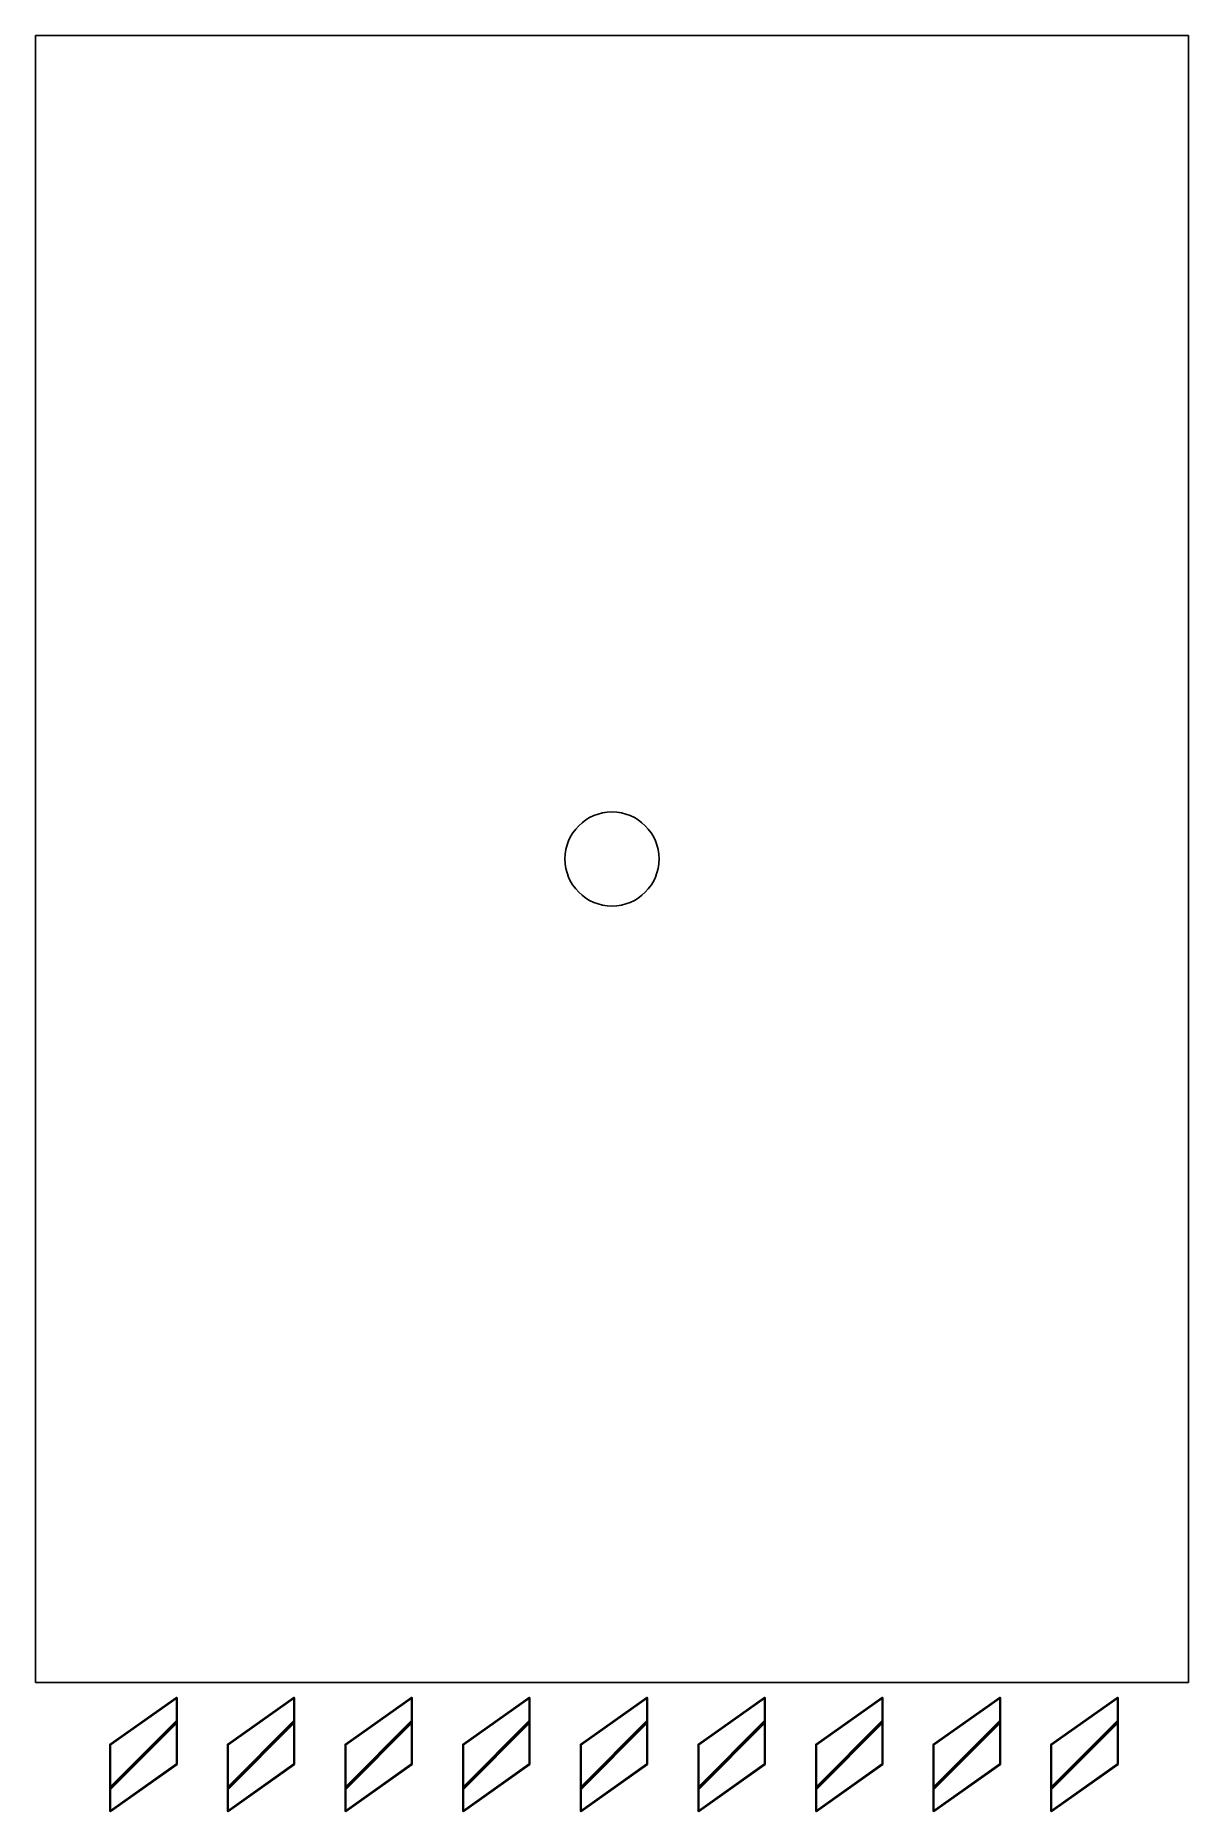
# Model space of a CAD drawing. Header units: metres. Extents: x -16.4 to 2.5, y -1.7 to 7.
# Drawn here: x -2.45 to 2.45, y -0.55 to 7 of the extents above; entities outside this region: 1.
import ezdxf

# ---------------------------------------------------------------- set-up
doc = ezdxf.new("R2010")
doc.units = ezdxf.units.M

msp = doc.modelspace()

# ---------------------------------------------------------------- linework, layer by layer
at = {"layer": 'Fixed Shading', "color": 9}
for points in [[(-1.85151, -0.06358, -0.20358), (-2.13435, -0.26358, -0.00358), (-2.13435, -0.54642, -0.28642), (-1.85151, -0.34642, -0.48642)], [(-1.85151, -0.34642, -0.48642), (-2.13435, -0.54642, -0.28642), (-2.13435, -0.26358, -0.00358), (-1.85151, -0.06358, -0.20358)], [(-1.85151, -0.06358, -0.20358), (-2.13152, -0.26558, -0.00158), (-2.13435, -0.26358, -0.00358)], [(-2.13435, -0.26358, -0.00358), (-2.13152, -0.26558, -0.00158), (-1.85151, -0.06358, -0.20358)], [(-1.85151, -0.06358, 0.29642), (-2.13435, -0.26358, 0.49642), (-2.13435, -0.54642, 0.21358), (-1.85151, -0.34642, 0.01358)], [(-1.85151, -0.34642, 0.01358), (-2.13435, -0.54642, 0.21358), (-2.13435, -0.26358, 0.49642), (-1.85151, -0.06358, 0.29642)], [(-1.85151, -0.06358, 0.29642), (-2.13152, -0.26558, 0.49842), (-2.13435, -0.26358, 0.49642)], [(-2.13435, -0.26358, 0.49642), (-2.13152, -0.26558, 0.49842), (-1.85151, -0.06358, 0.29642)], [(-1.84868, -0.34842, -0.48442), (-2.13152, -0.54842, -0.28442), (-2.13152, -0.26558, -0.00158), (-1.84868, -0.06558, -0.20158)], [(-1.84868, -0.06558, -0.20158), (-2.13152, -0.26558, -0.00158), (-2.13152, -0.54842, -0.28442), (-1.84868, -0.34842, -0.48442)], [(-1.84868, -0.34842, 0.01558), (-2.13152, -0.54842, 0.21558), (-2.13152, -0.26558, 0.49842), (-1.84868, -0.06558, 0.29842)], [(-1.84868, -0.06558, 0.29842), (-2.13152, -0.26558, 0.49842), (-2.13152, -0.54842, 0.21558), (-1.84868, -0.34842, 0.01558)], [(-1.85151, -0.34642, -0.48642), (-1.84868, -0.06558, -0.20158), (-1.85151, -0.06358, -0.20358)], [(-1.85151, -0.06358, -0.20358), (-1.84868, -0.06558, -0.20158), (-1.85151, -0.34642, -0.48642)], [(-1.85151, -0.34642, 0.01358), (-1.84868, -0.06558, 0.29842), (-1.85151, -0.06358, 0.29642)], [(-1.85151, -0.06358, 0.29642), (-1.84868, -0.06558, 0.29842), (-1.85151, -0.34642, 0.01358)], [(-1.35151, -0.06358, -0.20358), (-1.63435, -0.26358, -0.00358), (-1.63435, -0.54642, -0.28642), (-1.35151, -0.34642, -0.48642)], [(-1.35151, -0.34642, -0.48642), (-1.63435, -0.54642, -0.28642), (-1.63435, -0.26358, -0.00358), (-1.35151, -0.06358, -0.20358)], [(-1.35151, -0.06358, -0.20358), (-1.63152, -0.26558, -0.00158), (-1.63435, -0.26358, -0.00358)], [(-1.63435, -0.26358, -0.00358), (-1.63152, -0.26558, -0.00158), (-1.35151, -0.06358, -0.20358)], [(-1.35151, -0.06358, 0.29642), (-1.63435, -0.26358, 0.49642), (-1.63435, -0.54642, 0.21358), (-1.35151, -0.34642, 0.01358)], [(-1.35151, -0.34642, 0.01358), (-1.63435, -0.54642, 0.21358), (-1.63435, -0.26358, 0.49642), (-1.35151, -0.06358, 0.29642)], [(-1.35151, -0.06358, 0.29642), (-1.63152, -0.26558, 0.49842), (-1.63435, -0.26358, 0.49642)], [(-1.63435, -0.26358, 0.49642), (-1.63152, -0.26558, 0.49842), (-1.35151, -0.06358, 0.29642)], [(-1.34868, -0.34842, -0.48442), (-1.63152, -0.54842, -0.28442), (-1.63152, -0.26558, -0.00158), (-1.34868, -0.06558, -0.20158)], [(-1.34868, -0.06558, -0.20158), (-1.63152, -0.26558, -0.00158), (-1.63152, -0.54842, -0.28442), (-1.34868, -0.34842, -0.48442)], [(-1.34868, -0.34842, 0.01558), (-1.63152, -0.54842, 0.21558), (-1.63152, -0.26558, 0.49842), (-1.34868, -0.06558, 0.29842)], [(-1.34868, -0.06558, 0.29842), (-1.63152, -0.26558, 0.49842), (-1.63152, -0.54842, 0.21558), (-1.34868, -0.34842, 0.01558)], [(-1.35151, -0.34642, -0.48642), (-1.34868, -0.06558, -0.20158), (-1.35151, -0.06358, -0.20358)], [(-1.35151, -0.06358, -0.20358), (-1.34868, -0.06558, -0.20158), (-1.35151, -0.34642, -0.48642)], [(-1.35151, -0.34642, 0.01358), (-1.34868, -0.06558, 0.29842), (-1.35151, -0.06358, 0.29642)], [(-1.35151, -0.06358, 0.29642), (-1.34868, -0.06558, 0.29842), (-1.35151, -0.34642, 0.01358)], [(-0.85151, -0.06358, -0.20358), (-1.13435, -0.26358, -0.00358), (-1.13435, -0.54642, -0.28642), (-0.85151, -0.34642, -0.48642)], [(-0.85151, -0.34642, -0.48642), (-1.13435, -0.54642, -0.28642), (-1.13435, -0.26358, -0.00358), (-0.85151, -0.06358, -0.20358)], [(-0.85151, -0.06358, -0.20358), (-1.13152, -0.26558, -0.00158), (-1.13435, -0.26358, -0.00358)], [(-1.13435, -0.26358, -0.00358), (-1.13152, -0.26558, -0.00158), (-0.85151, -0.06358, -0.20358)], [(-0.85151, -0.06358, 0.29642), (-1.13435, -0.26358, 0.49642), (-1.13435, -0.54642, 0.21358), (-0.85151, -0.34642, 0.01358)], [(-0.85151, -0.34642, 0.01358), (-1.13435, -0.54642, 0.21358), (-1.13435, -0.26358, 0.49642), (-0.85151, -0.06358, 0.29642)], [(-0.85151, -0.06358, 0.29642), (-1.13152, -0.26558, 0.49842), (-1.13435, -0.26358, 0.49642)], [(-1.13435, -0.26358, 0.49642), (-1.13152, -0.26558, 0.49842), (-0.85151, -0.06358, 0.29642)], [(-0.84868, -0.34842, -0.48442), (-1.13152, -0.54842, -0.28442), (-1.13152, -0.26558, -0.00158), (-0.84868, -0.06558, -0.20158)], [(-0.84868, -0.06558, -0.20158), (-1.13152, -0.26558, -0.00158), (-1.13152, -0.54842, -0.28442), (-0.84868, -0.34842, -0.48442)], [(-0.84868, -0.34842, 0.01558), (-1.13152, -0.54842, 0.21558), (-1.13152, -0.26558, 0.49842), (-0.84868, -0.06558, 0.29842)], [(-0.84868, -0.06558, 0.29842), (-1.13152, -0.26558, 0.49842), (-1.13152, -0.54842, 0.21558), (-0.84868, -0.34842, 0.01558)], [(-0.85151, -0.34642, -0.48642), (-0.84868, -0.06558, -0.20158), (-0.85151, -0.06358, -0.20358)], [(-0.85151, -0.06358, -0.20358), (-0.84868, -0.06558, -0.20158), (-0.85151, -0.34642, -0.48642)], [(-0.85151, -0.34642, 0.01358), (-0.84868, -0.06558, 0.29842), (-0.85151, -0.06358, 0.29642)], [(-0.85151, -0.06358, 0.29642), (-0.84868, -0.06558, 0.29842), (-0.85151, -0.34642, 0.01358)], [(-0.35151, -0.06358, -0.20358), (-0.63435, -0.26358, -0.00358), (-0.63435, -0.54642, -0.28642), (-0.35151, -0.34642, -0.48642)], [(-0.35151, -0.34642, -0.48642), (-0.63435, -0.54642, -0.28642), (-0.63435, -0.26358, -0.00358), (-0.35151, -0.06358, -0.20358)], [(-0.35151, -0.06358, -0.20358), (-0.63152, -0.26558, -0.00158), (-0.63435, -0.26358, -0.00358)], [(-0.63435, -0.26358, -0.00358), (-0.63152, -0.26558, -0.00158), (-0.35151, -0.06358, -0.20358)], [(-0.35151, -0.06358, 0.29642), (-0.63435, -0.26358, 0.49642), (-0.63435, -0.54642, 0.21358), (-0.35151, -0.34642, 0.01358)], [(-0.35151, -0.34642, 0.01358), (-0.63435, -0.54642, 0.21358), (-0.63435, -0.26358, 0.49642), (-0.35151, -0.06358, 0.29642)], [(-0.35151, -0.06358, 0.29642), (-0.63152, -0.26558, 0.49842), (-0.63435, -0.26358, 0.49642)], [(-0.63435, -0.26358, 0.49642), (-0.63152, -0.26558, 0.49842), (-0.35151, -0.06358, 0.29642)], [(-0.34868, -0.34842, -0.48442), (-0.63152, -0.54842, -0.28442), (-0.63152, -0.26558, -0.00158), (-0.34868, -0.06558, -0.20158)], [(-0.34868, -0.06558, -0.20158), (-0.63152, -0.26558, -0.00158), (-0.63152, -0.54842, -0.28442), (-0.34868, -0.34842, -0.48442)], [(-0.34868, -0.34842, 0.01558), (-0.63152, -0.54842, 0.21558), (-0.63152, -0.26558, 0.49842), (-0.34868, -0.06558, 0.29842)], [(-0.34868, -0.06558, 0.29842), (-0.63152, -0.26558, 0.49842), (-0.63152, -0.54842, 0.21558), (-0.34868, -0.34842, 0.01558)], [(-0.35151, -0.34642, -0.48642), (-0.34868, -0.06558, -0.20158), (-0.35151, -0.06358, -0.20358)], [(-0.35151, -0.06358, -0.20358), (-0.34868, -0.06558, -0.20158), (-0.35151, -0.34642, -0.48642)], [(-0.35151, -0.34642, 0.01358), (-0.34868, -0.06558, 0.29842), (-0.35151, -0.06358, 0.29642)], [(-0.35151, -0.06358, 0.29642), (-0.34868, -0.06558, 0.29842), (-0.35151, -0.34642, 0.01358)], [(0.14849, -0.06358, -0.20358), (-0.13435, -0.26358, -0.00358), (-0.13435, -0.54642, -0.28642), (0.14849, -0.34642, -0.48642)], [(0.14849, -0.34642, -0.48642), (-0.13435, -0.54642, -0.28642), (-0.13435, -0.26358, -0.00358), (0.14849, -0.06358, -0.20358)], [(0.14849, -0.06358, -0.20358), (-0.13152, -0.26558, -0.00158), (-0.13435, -0.26358, -0.00358)], [(-0.13435, -0.26358, -0.00358), (-0.13152, -0.26558, -0.00158), (0.14849, -0.06358, -0.20358)], [(0.14849, -0.06358, 0.29642), (-0.13435, -0.26358, 0.49642), (-0.13435, -0.54642, 0.21358), (0.14849, -0.34642, 0.01358)], [(0.14849, -0.34642, 0.01358), (-0.13435, -0.54642, 0.21358), (-0.13435, -0.26358, 0.49642), (0.14849, -0.06358, 0.29642)], [(0.14849, -0.06358, 0.29642), (-0.13152, -0.26558, 0.49842), (-0.13435, -0.26358, 0.49642)], [(-0.13435, -0.26358, 0.49642), (-0.13152, -0.26558, 0.49842), (0.14849, -0.06358, 0.29642)], [(0.15132, -0.34842, -0.48442), (-0.13152, -0.54842, -0.28442), (-0.13152, -0.26558, -0.00158), (0.15132, -0.06558, -0.20158)], [(0.15132, -0.06558, -0.20158), (-0.13152, -0.26558, -0.00158), (-0.13152, -0.54842, -0.28442), (0.15132, -0.34842, -0.48442)], [(0.15132, -0.34842, 0.01558), (-0.13152, -0.54842, 0.21558), (-0.13152, -0.26558, 0.49842), (0.15132, -0.06558, 0.29842)], [(0.15132, -0.06558, 0.29842), (-0.13152, -0.26558, 0.49842), (-0.13152, -0.54842, 0.21558), (0.15132, -0.34842, 0.01558)], [(0.14849, -0.34642, -0.48642), (0.15132, -0.06558, -0.20158), (0.14849, -0.06358, -0.20358)], [(0.14849, -0.06358, -0.20358), (0.15132, -0.06558, -0.20158), (0.14849, -0.34642, -0.48642)], [(0.14849, -0.34642, 0.01358), (0.15132, -0.06558, 0.29842), (0.14849, -0.06358, 0.29642)], [(0.14849, -0.06358, 0.29642), (0.15132, -0.06558, 0.29842), (0.14849, -0.34642, 0.01358)], [(0.64849, -0.06358, -0.20358), (0.36565, -0.26358, -0.00358), (0.36565, -0.54642, -0.28642), (0.64849, -0.34642, -0.48642)], [(0.64849, -0.34642, -0.48642), (0.36565, -0.54642, -0.28642), (0.36565, -0.26358, -0.00358), (0.64849, -0.06358, -0.20358)], [(0.64849, -0.06358, -0.20358), (0.36848, -0.26558, -0.00158), (0.36565, -0.26358, -0.00358)], [(0.36565, -0.26358, -0.00358), (0.36848, -0.26558, -0.00158), (0.64849, -0.06358, -0.20358)], [(0.64849, -0.06358, 0.29642), (0.36565, -0.26358, 0.49642), (0.36565, -0.54642, 0.21358), (0.64849, -0.34642, 0.01358)], [(0.64849, -0.34642, 0.01358), (0.36565, -0.54642, 0.21358), (0.36565, -0.26358, 0.49642), (0.64849, -0.06358, 0.29642)], [(0.64849, -0.06358, 0.29642), (0.36848, -0.26558, 0.49842), (0.36565, -0.26358, 0.49642)], [(0.36565, -0.26358, 0.49642), (0.36848, -0.26558, 0.49842), (0.64849, -0.06358, 0.29642)], [(0.65132, -0.34842, -0.48442), (0.36848, -0.54842, -0.28442), (0.36848, -0.26558, -0.00158), (0.65132, -0.06558, -0.20158)], [(0.65132, -0.06558, -0.20158), (0.36848, -0.26558, -0.00158), (0.36848, -0.54842, -0.28442), (0.65132, -0.34842, -0.48442)], [(0.65132, -0.34842, 0.01558), (0.36848, -0.54842, 0.21558), (0.36848, -0.26558, 0.49842), (0.65132, -0.06558, 0.29842)], [(0.65132, -0.06558, 0.29842), (0.36848, -0.26558, 0.49842), (0.36848, -0.54842, 0.21558), (0.65132, -0.34842, 0.01558)], [(0.64849, -0.34642, -0.48642), (0.65132, -0.06558, -0.20158), (0.64849, -0.06358, -0.20358)], [(0.64849, -0.06358, -0.20358), (0.65132, -0.06558, -0.20158), (0.64849, -0.34642, -0.48642)], [(0.64849, -0.34642, 0.01358), (0.65132, -0.06558, 0.29842), (0.64849, -0.06358, 0.29642)], [(0.64849, -0.06358, 0.29642), (0.65132, -0.06558, 0.29842), (0.64849, -0.34642, 0.01358)], [(1.14849, -0.06358, -0.20358), (0.86565, -0.26358, -0.00358), (0.86565, -0.54642, -0.28642), (1.14849, -0.34642, -0.48642)], [(1.14849, -0.34642, -0.48642), (0.86565, -0.54642, -0.28642), (0.86565, -0.26358, -0.00358), (1.14849, -0.06358, -0.20358)], [(1.14849, -0.06358, -0.20358), (0.86848, -0.26558, -0.00158), (0.86565, -0.26358, -0.00358)], [(0.86565, -0.26358, -0.00358), (0.86848, -0.26558, -0.00158), (1.14849, -0.06358, -0.20358)], [(1.14849, -0.06358, 0.29642), (0.86565, -0.26358, 0.49642), (0.86565, -0.54642, 0.21358), (1.14849, -0.34642, 0.01358)], [(1.14849, -0.34642, 0.01358), (0.86565, -0.54642, 0.21358), (0.86565, -0.26358, 0.49642), (1.14849, -0.06358, 0.29642)], [(1.14849, -0.06358, 0.29642), (0.86848, -0.26558, 0.49842), (0.86565, -0.26358, 0.49642)], [(0.86565, -0.26358, 0.49642), (0.86848, -0.26558, 0.49842), (1.14849, -0.06358, 0.29642)], [(1.15132, -0.34842, -0.48442), (0.86848, -0.54842, -0.28442), (0.86848, -0.26558, -0.00158), (1.15132, -0.06558, -0.20158)], [(1.15132, -0.06558, -0.20158), (0.86848, -0.26558, -0.00158), (0.86848, -0.54842, -0.28442), (1.15132, -0.34842, -0.48442)], [(1.15132, -0.34842, 0.01558), (0.86848, -0.54842, 0.21558), (0.86848, -0.26558, 0.49842), (1.15132, -0.06558, 0.29842)], [(1.15132, -0.06558, 0.29842), (0.86848, -0.26558, 0.49842), (0.86848, -0.54842, 0.21558), (1.15132, -0.34842, 0.01558)], [(1.14849, -0.34642, -0.48642), (1.15132, -0.06558, -0.20158), (1.14849, -0.06358, -0.20358)], [(1.14849, -0.06358, -0.20358), (1.15132, -0.06558, -0.20158), (1.14849, -0.34642, -0.48642)], [(1.14849, -0.34642, 0.01358), (1.15132, -0.06558, 0.29842), (1.14849, -0.06358, 0.29642)], [(1.14849, -0.06358, 0.29642), (1.15132, -0.06558, 0.29842), (1.14849, -0.34642, 0.01358)], [(1.64849, -0.06358, -0.20358), (1.36565, -0.26358, -0.00358), (1.36565, -0.54642, -0.28642), (1.64849, -0.34642, -0.48642)], [(1.64849, -0.34642, -0.48642), (1.36565, -0.54642, -0.28642), (1.36565, -0.26358, -0.00358), (1.64849, -0.06358, -0.20358)], [(1.64849, -0.06358, -0.20358), (1.36848, -0.26558, -0.00158), (1.36565, -0.26358, -0.00358)], [(1.36565, -0.26358, -0.00358), (1.36848, -0.26558, -0.00158), (1.64849, -0.06358, -0.20358)], [(1.64849, -0.06358, 0.29642), (1.36565, -0.26358, 0.49642), (1.36565, -0.54642, 0.21358), (1.64849, -0.34642, 0.01358)], [(1.64849, -0.34642, 0.01358), (1.36565, -0.54642, 0.21358), (1.36565, -0.26358, 0.49642), (1.64849, -0.06358, 0.29642)], [(1.64849, -0.06358, 0.29642), (1.36848, -0.26558, 0.49842), (1.36565, -0.26358, 0.49642)], [(1.36565, -0.26358, 0.49642), (1.36848, -0.26558, 0.49842), (1.64849, -0.06358, 0.29642)], [(1.65132, -0.34842, -0.48442), (1.36848, -0.54842, -0.28442), (1.36848, -0.26558, -0.00158), (1.65132, -0.06558, -0.20158)], [(1.65132, -0.06558, -0.20158), (1.36848, -0.26558, -0.00158), (1.36848, -0.54842, -0.28442), (1.65132, -0.34842, -0.48442)], [(1.65132, -0.34842, 0.01558), (1.36848, -0.54842, 0.21558), (1.36848, -0.26558, 0.49842), (1.65132, -0.06558, 0.29842)], [(1.65132, -0.06558, 0.29842), (1.36848, -0.26558, 0.49842), (1.36848, -0.54842, 0.21558), (1.65132, -0.34842, 0.01558)], [(1.64849, -0.34642, -0.48642), (1.65132, -0.06558, -0.20158), (1.64849, -0.06358, -0.20358)], [(1.64849, -0.06358, -0.20358), (1.65132, -0.06558, -0.20158), (1.64849, -0.34642, -0.48642)], [(1.64849, -0.34642, 0.01358), (1.65132, -0.06558, 0.29842), (1.64849, -0.06358, 0.29642)], [(1.64849, -0.06358, 0.29642), (1.65132, -0.06558, 0.29842), (1.64849, -0.34642, 0.01358)], [(2.14849, -0.06358, -0.20358), (1.86565, -0.26358, -0.00358), (1.86565, -0.54642, -0.28642), (2.14849, -0.34642, -0.48642)], [(2.14849, -0.34642, -0.48642), (1.86565, -0.54642, -0.28642), (1.86565, -0.26358, -0.00358), (2.14849, -0.06358, -0.20358)], [(2.14849, -0.06358, -0.20358), (1.86848, -0.26558, -0.00158), (1.86565, -0.26358, -0.00358)], [(1.86565, -0.26358, -0.00358), (1.86848, -0.26558, -0.00158), (2.14849, -0.06358, -0.20358)], [(2.14849, -0.06358, 0.29642), (1.86565, -0.26358, 0.49642), (1.86565, -0.54642, 0.21358), (2.14849, -0.34642, 0.01358)], [(2.14849, -0.34642, 0.01358), (1.86565, -0.54642, 0.21358), (1.86565, -0.26358, 0.49642), (2.14849, -0.06358, 0.29642)], [(2.14849, -0.06358, 0.29642), (1.86848, -0.26558, 0.49842), (1.86565, -0.26358, 0.49642)], [(1.86565, -0.26358, 0.49642), (1.86848, -0.26558, 0.49842), (2.14849, -0.06358, 0.29642)], [(2.15132, -0.34842, -0.48442), (1.86848, -0.54842, -0.28442), (1.86848, -0.26558, -0.00158), (2.15132, -0.06558, -0.20158)], [(2.15132, -0.06558, -0.20158), (1.86848, -0.26558, -0.00158), (1.86848, -0.54842, -0.28442), (2.15132, -0.34842, -0.48442)], [(2.15132, -0.34842, 0.01558), (1.86848, -0.54842, 0.21558), (1.86848, -0.26558, 0.49842), (2.15132, -0.06558, 0.29842)], [(2.15132, -0.06558, 0.29842), (1.86848, -0.26558, 0.49842), (1.86848, -0.54842, 0.21558), (2.15132, -0.34842, 0.01558)], [(2.14849, -0.34642, -0.48642), (2.15132, -0.06558, -0.20158), (2.14849, -0.06358, -0.20358)], [(2.14849, -0.06358, -0.20358), (2.15132, -0.06558, -0.20158), (2.14849, -0.34642, -0.48642)], [(2.14849, -0.34642, 0.01358), (2.15132, -0.06558, 0.29842), (2.14849, -0.06358, 0.29642)], [(2.14849, -0.06358, 0.29642), (2.15132, -0.06558, 0.29842), (2.14849, -0.34642, 0.01358)], [(-1.85151, -0.16218, -1.05238), (-2.13435, -0.44498, -1.04744), (-2.13435, -0.45196, -1.44738), (-1.85151, -0.16916, -1.45231)], [(-1.85151, -0.16916, -1.45231), (-2.13435, -0.45196, -1.44738), (-2.13435, -0.44498, -1.04744), (-1.85151, -0.16218, -1.05238)], [(-1.85151, -0.16218, -1.05238), (-2.13152, -0.44781, -1.04739), (-2.13435, -0.44498, -1.04744)], [(-2.13435, -0.44498, -1.04744), (-2.13152, -0.44781, -1.04739), (-1.85151, -0.16218, -1.05238)], [(-1.85151, -0.16218, -0.55238), (-2.13435, -0.44498, -0.54744), (-2.13435, -0.45196, -0.94738), (-1.85151, -0.16916, -0.95231)], [(-1.85151, -0.16916, -0.95231), (-2.13435, -0.45196, -0.94738), (-2.13435, -0.44498, -0.54744), (-1.85151, -0.16218, -0.55238)], [(-1.85151, -0.16218, -0.55238), (-2.13152, -0.44781, -0.54739), (-2.13435, -0.44498, -0.54744)], [(-2.13435, -0.44498, -0.54744), (-2.13152, -0.44781, -0.54739), (-1.85151, -0.16218, -0.55238)], [(-1.85151, -0.16218, 0.94762), (-2.13435, -0.44498, 0.95256), (-2.13435, -0.45196, 0.55262), (-1.85151, -0.16916, 0.54769)], [(-1.85151, -0.16916, 0.54769), (-2.13435, -0.45196, 0.55262), (-2.13435, -0.44498, 0.95256), (-1.85151, -0.16218, 0.94762)], [(-1.85151, -0.16218, 0.94762), (-2.13152, -0.44781, 0.95261), (-2.13435, -0.44498, 0.95256)], [(-2.13435, -0.44498, 0.95256), (-2.13152, -0.44781, 0.95261), (-1.85151, -0.16218, 0.94762)], [(-1.85151, -0.16218, 1.44762), (-2.13435, -0.44498, 1.45256), (-2.13435, -0.45196, 1.05262), (-1.85151, -0.16916, 1.04769)], [(-1.85151, -0.16916, 1.04769), (-2.13435, -0.45196, 1.05262), (-2.13435, -0.44498, 1.45256), (-1.85151, -0.16218, 1.44762)], [(-1.85151, -0.16218, 1.44762), (-2.13152, -0.44781, 1.45261), (-2.13435, -0.44498, 1.45256)], [(-2.13435, -0.44498, 1.45256), (-2.13152, -0.44781, 1.45261), (-1.85151, -0.16218, 1.44762)], [(-2.13435, -0.45196, -1.44738), (-1.84868, -0.17199, -1.45226), (-1.85151, -0.16916, -1.45231)], [(-1.85151, -0.16916, -1.45231), (-1.84868, -0.17199, -1.45226), (-2.13435, -0.45196, -1.44738)], [(-2.13435, -0.45196, -0.94738), (-1.84868, -0.17199, -0.95226), (-1.85151, -0.16916, -0.95231)], [(-1.85151, -0.16916, -0.95231), (-1.84868, -0.17199, -0.95226), (-2.13435, -0.45196, -0.94738)], [(-2.13435, -0.45196, 0.55262), (-1.84868, -0.17199, 0.54774), (-1.85151, -0.16916, 0.54769)], [(-1.85151, -0.16916, 0.54769), (-1.84868, -0.17199, 0.54774), (-2.13435, -0.45196, 0.55262)], [(-2.13435, -0.45196, 1.05262), (-1.84868, -0.17199, 1.04774), (-1.85151, -0.16916, 1.04769)], [(-1.85151, -0.16916, 1.04769), (-1.84868, -0.17199, 1.04774), (-2.13435, -0.45196, 1.05262)], [(-1.84868, -0.17199, -1.45226), (-2.13152, -0.45479, -1.44733), (-2.13152, -0.44781, -1.04739), (-1.84868, -0.16501, -1.05233)], [(-1.84868, -0.16501, -1.05233), (-2.13152, -0.44781, -1.04739), (-2.13152, -0.45479, -1.44733), (-1.84868, -0.17199, -1.45226)], [(-1.84868, -0.17199, -0.95226), (-2.13152, -0.45479, -0.94733), (-2.13152, -0.44781, -0.54739), (-1.84868, -0.16501, -0.55233)], [(-1.84868, -0.16501, -0.55233), (-2.13152, -0.44781, -0.54739), (-2.13152, -0.45479, -0.94733), (-1.84868, -0.17199, -0.95226)], [(-1.84868, -0.17199, 0.54774), (-2.13152, -0.45479, 0.55267), (-2.13152, -0.44781, 0.95261), (-1.84868, -0.16501, 0.94767)], [(-1.84868, -0.16501, 0.94767), (-2.13152, -0.44781, 0.95261), (-2.13152, -0.45479, 0.55267), (-1.84868, -0.17199, 0.54774)], [(-1.84868, -0.17199, 1.04774), (-2.13152, -0.45479, 1.05267), (-2.13152, -0.44781, 1.45261), (-1.84868, -0.16501, 1.44767)], [(-1.84868, -0.16501, 1.44767), (-2.13152, -0.44781, 1.45261), (-2.13152, -0.45479, 1.05267), (-1.84868, -0.17199, 1.04774)], [(-1.85151, -0.16916, -1.45231), (-1.84868, -0.16501, -1.05233), (-1.85151, -0.16218, -1.05238)], [(-1.85151, -0.16218, -1.05238), (-1.84868, -0.16501, -1.05233), (-1.85151, -0.16916, -1.45231)], [(-1.85151, -0.16916, -0.95231), (-1.84868, -0.16501, -0.55233), (-1.85151, -0.16218, -0.55238)], [(-1.85151, -0.16218, -0.55238), (-1.84868, -0.16501, -0.55233), (-1.85151, -0.16916, -0.95231)], [(-1.85151, -0.16916, 0.54769), (-1.84868, -0.16501, 0.94767), (-1.85151, -0.16218, 0.94762)], [(-1.85151, -0.16218, 0.94762), (-1.84868, -0.16501, 0.94767), (-1.85151, -0.16916, 0.54769)], [(-1.85151, -0.16916, 1.04769), (-1.84868, -0.16501, 1.44767), (-1.85151, -0.16218, 1.44762)], [(-1.85151, -0.16218, 1.44762), (-1.84868, -0.16501, 1.44767), (-1.85151, -0.16916, 1.04769)], [(-1.35151, -0.16218, -1.05238), (-1.63435, -0.44498, -1.04744), (-1.63435, -0.45196, -1.44738), (-1.35151, -0.16916, -1.45231)], [(-1.35151, -0.16916, -1.45231), (-1.63435, -0.45196, -1.44738), (-1.63435, -0.44498, -1.04744), (-1.35151, -0.16218, -1.05238)], [(-1.35151, -0.16218, -1.05238), (-1.63152, -0.44781, -1.04739), (-1.63435, -0.44498, -1.04744)], [(-1.63435, -0.44498, -1.04744), (-1.63152, -0.44781, -1.04739), (-1.35151, -0.16218, -1.05238)], [(-1.35151, -0.16218, -0.55238), (-1.63435, -0.44498, -0.54744), (-1.63435, -0.45196, -0.94738), (-1.35151, -0.16916, -0.95231)], [(-1.35151, -0.16916, -0.95231), (-1.63435, -0.45196, -0.94738), (-1.63435, -0.44498, -0.54744), (-1.35151, -0.16218, -0.55238)], [(-1.35151, -0.16218, -0.55238), (-1.63152, -0.44781, -0.54739), (-1.63435, -0.44498, -0.54744)], [(-1.63435, -0.44498, -0.54744), (-1.63152, -0.44781, -0.54739), (-1.35151, -0.16218, -0.55238)], [(-1.35151, -0.16218, 0.94762), (-1.63435, -0.44498, 0.95256), (-1.63435, -0.45196, 0.55262), (-1.35151, -0.16916, 0.54769)], [(-1.35151, -0.16916, 0.54769), (-1.63435, -0.45196, 0.55262), (-1.63435, -0.44498, 0.95256), (-1.35151, -0.16218, 0.94762)], [(-1.35151, -0.16218, 0.94762), (-1.63152, -0.44781, 0.95261), (-1.63435, -0.44498, 0.95256)], [(-1.63435, -0.44498, 0.95256), (-1.63152, -0.44781, 0.95261), (-1.35151, -0.16218, 0.94762)], [(-1.35151, -0.16218, 1.44762), (-1.63435, -0.44498, 1.45256), (-1.63435, -0.45196, 1.05262), (-1.35151, -0.16916, 1.04769)], [(-1.35151, -0.16916, 1.04769), (-1.63435, -0.45196, 1.05262), (-1.63435, -0.44498, 1.45256), (-1.35151, -0.16218, 1.44762)], [(-1.35151, -0.16218, 1.44762), (-1.63152, -0.44781, 1.45261), (-1.63435, -0.44498, 1.45256)], [(-1.63435, -0.44498, 1.45256), (-1.63152, -0.44781, 1.45261), (-1.35151, -0.16218, 1.44762)], [(-1.63435, -0.45196, -1.44738), (-1.34868, -0.17199, -1.45226), (-1.35151, -0.16916, -1.45231)], [(-1.35151, -0.16916, -1.45231), (-1.34868, -0.17199, -1.45226), (-1.63435, -0.45196, -1.44738)], [(-1.63435, -0.45196, -0.94738), (-1.34868, -0.17199, -0.95226), (-1.35151, -0.16916, -0.95231)], [(-1.35151, -0.16916, -0.95231), (-1.34868, -0.17199, -0.95226), (-1.63435, -0.45196, -0.94738)], [(-1.63435, -0.45196, 0.55262), (-1.34868, -0.17199, 0.54774), (-1.35151, -0.16916, 0.54769)], [(-1.35151, -0.16916, 0.54769), (-1.34868, -0.17199, 0.54774), (-1.63435, -0.45196, 0.55262)], [(-1.63435, -0.45196, 1.05262), (-1.34868, -0.17199, 1.04774), (-1.35151, -0.16916, 1.04769)], [(-1.35151, -0.16916, 1.04769), (-1.34868, -0.17199, 1.04774), (-1.63435, -0.45196, 1.05262)], [(-1.34868, -0.17199, -1.45226), (-1.63152, -0.45479, -1.44733), (-1.63152, -0.44781, -1.04739), (-1.34868, -0.16501, -1.05233)], [(-1.34868, -0.16501, -1.05233), (-1.63152, -0.44781, -1.04739), (-1.63152, -0.45479, -1.44733), (-1.34868, -0.17199, -1.45226)], [(-1.34868, -0.17199, -0.95226), (-1.63152, -0.45479, -0.94733), (-1.63152, -0.44781, -0.54739), (-1.34868, -0.16501, -0.55233)], [(-1.34868, -0.16501, -0.55233), (-1.63152, -0.44781, -0.54739), (-1.63152, -0.45479, -0.94733), (-1.34868, -0.17199, -0.95226)], [(-1.34868, -0.17199, 0.54774), (-1.63152, -0.45479, 0.55267), (-1.63152, -0.44781, 0.95261), (-1.34868, -0.16501, 0.94767)], [(-1.34868, -0.16501, 0.94767), (-1.63152, -0.44781, 0.95261), (-1.63152, -0.45479, 0.55267), (-1.34868, -0.17199, 0.54774)], [(-1.34868, -0.17199, 1.04774), (-1.63152, -0.45479, 1.05267), (-1.63152, -0.44781, 1.45261), (-1.34868, -0.16501, 1.44767)], [(-1.34868, -0.16501, 1.44767), (-1.63152, -0.44781, 1.45261), (-1.63152, -0.45479, 1.05267), (-1.34868, -0.17199, 1.04774)], [(-1.35151, -0.16916, -1.45231), (-1.34868, -0.16501, -1.05233), (-1.35151, -0.16218, -1.05238)], [(-1.35151, -0.16218, -1.05238), (-1.34868, -0.16501, -1.05233), (-1.35151, -0.16916, -1.45231)], [(-1.35151, -0.16916, -0.95231), (-1.34868, -0.16501, -0.55233), (-1.35151, -0.16218, -0.55238)], [(-1.35151, -0.16218, -0.55238), (-1.34868, -0.16501, -0.55233), (-1.35151, -0.16916, -0.95231)], [(-1.35151, -0.16916, 0.54769), (-1.34868, -0.16501, 0.94767), (-1.35151, -0.16218, 0.94762)], [(-1.35151, -0.16218, 0.94762), (-1.34868, -0.16501, 0.94767), (-1.35151, -0.16916, 0.54769)], [(-1.35151, -0.16916, 1.04769), (-1.34868, -0.16501, 1.44767), (-1.35151, -0.16218, 1.44762)], [(-1.35151, -0.16218, 1.44762), (-1.34868, -0.16501, 1.44767), (-1.35151, -0.16916, 1.04769)], [(-0.85151, -0.16218, -1.05238), (-1.13435, -0.44498, -1.04744), (-1.13435, -0.45196, -1.44738), (-0.85151, -0.16916, -1.45231)], [(-0.85151, -0.16916, -1.45231), (-1.13435, -0.45196, -1.44738), (-1.13435, -0.44498, -1.04744), (-0.85151, -0.16218, -1.05238)], [(-0.85151, -0.16218, -1.05238), (-1.13152, -0.44781, -1.04739), (-1.13435, -0.44498, -1.04744)], [(-1.13435, -0.44498, -1.04744), (-1.13152, -0.44781, -1.04739), (-0.85151, -0.16218, -1.05238)], [(-0.85151, -0.16218, -0.55238), (-1.13435, -0.44498, -0.54744), (-1.13435, -0.45196, -0.94738), (-0.85151, -0.16916, -0.95231)], [(-0.85151, -0.16916, -0.95231), (-1.13435, -0.45196, -0.94738), (-1.13435, -0.44498, -0.54744), (-0.85151, -0.16218, -0.55238)], [(-0.85151, -0.16218, -0.55238), (-1.13152, -0.44781, -0.54739), (-1.13435, -0.44498, -0.54744)], [(-1.13435, -0.44498, -0.54744), (-1.13152, -0.44781, -0.54739), (-0.85151, -0.16218, -0.55238)], [(-0.85151, -0.16218, 0.94762), (-1.13435, -0.44498, 0.95256), (-1.13435, -0.45196, 0.55262), (-0.85151, -0.16916, 0.54769)], [(-0.85151, -0.16916, 0.54769), (-1.13435, -0.45196, 0.55262), (-1.13435, -0.44498, 0.95256), (-0.85151, -0.16218, 0.94762)], [(-0.85151, -0.16218, 0.94762), (-1.13152, -0.44781, 0.95261), (-1.13435, -0.44498, 0.95256)], [(-1.13435, -0.44498, 0.95256), (-1.13152, -0.44781, 0.95261), (-0.85151, -0.16218, 0.94762)], [(-0.85151, -0.16218, 1.44762), (-1.13435, -0.44498, 1.45256), (-1.13435, -0.45196, 1.05262), (-0.85151, -0.16916, 1.04769)], [(-0.85151, -0.16916, 1.04769), (-1.13435, -0.45196, 1.05262), (-1.13435, -0.44498, 1.45256), (-0.85151, -0.16218, 1.44762)], [(-0.85151, -0.16218, 1.44762), (-1.13152, -0.44781, 1.45261), (-1.13435, -0.44498, 1.45256)], [(-1.13435, -0.44498, 1.45256), (-1.13152, -0.44781, 1.45261), (-0.85151, -0.16218, 1.44762)], [(-1.13435, -0.45196, -1.44738), (-0.84868, -0.17199, -1.45226), (-0.85151, -0.16916, -1.45231)], [(-0.85151, -0.16916, -1.45231), (-0.84868, -0.17199, -1.45226), (-1.13435, -0.45196, -1.44738)], [(-1.13435, -0.45196, -0.94738), (-0.84868, -0.17199, -0.95226), (-0.85151, -0.16916, -0.95231)], [(-0.85151, -0.16916, -0.95231), (-0.84868, -0.17199, -0.95226), (-1.13435, -0.45196, -0.94738)], [(-1.13435, -0.45196, 0.55262), (-0.84868, -0.17199, 0.54774), (-0.85151, -0.16916, 0.54769)], [(-0.85151, -0.16916, 0.54769), (-0.84868, -0.17199, 0.54774), (-1.13435, -0.45196, 0.55262)], [(-1.13435, -0.45196, 1.05262), (-0.84868, -0.17199, 1.04774), (-0.85151, -0.16916, 1.04769)], [(-0.85151, -0.16916, 1.04769), (-0.84868, -0.17199, 1.04774), (-1.13435, -0.45196, 1.05262)], [(-0.84868, -0.17199, -1.45226), (-1.13152, -0.45479, -1.44733), (-1.13152, -0.44781, -1.04739), (-0.84868, -0.16501, -1.05233)], [(-0.84868, -0.16501, -1.05233), (-1.13152, -0.44781, -1.04739), (-1.13152, -0.45479, -1.44733), (-0.84868, -0.17199, -1.45226)], [(-0.84868, -0.17199, -0.95226), (-1.13152, -0.45479, -0.94733), (-1.13152, -0.44781, -0.54739), (-0.84868, -0.16501, -0.55233)], [(-0.84868, -0.16501, -0.55233), (-1.13152, -0.44781, -0.54739), (-1.13152, -0.45479, -0.94733), (-0.84868, -0.17199, -0.95226)], [(-0.84868, -0.17199, 0.54774), (-1.13152, -0.45479, 0.55267), (-1.13152, -0.44781, 0.95261), (-0.84868, -0.16501, 0.94767)], [(-0.84868, -0.16501, 0.94767), (-1.13152, -0.44781, 0.95261), (-1.13152, -0.45479, 0.55267), (-0.84868, -0.17199, 0.54774)], [(-0.84868, -0.17199, 1.04774), (-1.13152, -0.45479, 1.05267), (-1.13152, -0.44781, 1.45261), (-0.84868, -0.16501, 1.44767)], [(-0.84868, -0.16501, 1.44767), (-1.13152, -0.44781, 1.45261), (-1.13152, -0.45479, 1.05267), (-0.84868, -0.17199, 1.04774)], [(-0.85151, -0.16916, -1.45231), (-0.84868, -0.16501, -1.05233), (-0.85151, -0.16218, -1.05238)], [(-0.85151, -0.16218, -1.05238), (-0.84868, -0.16501, -1.05233), (-0.85151, -0.16916, -1.45231)], [(-0.85151, -0.16916, -0.95231), (-0.84868, -0.16501, -0.55233), (-0.85151, -0.16218, -0.55238)], [(-0.85151, -0.16218, -0.55238), (-0.84868, -0.16501, -0.55233), (-0.85151, -0.16916, -0.95231)], [(-0.85151, -0.16916, 0.54769), (-0.84868, -0.16501, 0.94767), (-0.85151, -0.16218, 0.94762)], [(-0.85151, -0.16218, 0.94762), (-0.84868, -0.16501, 0.94767), (-0.85151, -0.16916, 0.54769)], [(-0.85151, -0.16916, 1.04769), (-0.84868, -0.16501, 1.44767), (-0.85151, -0.16218, 1.44762)], [(-0.85151, -0.16218, 1.44762), (-0.84868, -0.16501, 1.44767), (-0.85151, -0.16916, 1.04769)], [(-0.35151, -0.16218, -1.05238), (-0.63435, -0.44498, -1.04744), (-0.63435, -0.45196, -1.44738), (-0.35151, -0.16916, -1.45231)], [(-0.35151, -0.16916, -1.45231), (-0.63435, -0.45196, -1.44738), (-0.63435, -0.44498, -1.04744), (-0.35151, -0.16218, -1.05238)], [(-0.35151, -0.16218, -1.05238), (-0.63152, -0.44781, -1.04739), (-0.63435, -0.44498, -1.04744)], [(-0.63435, -0.44498, -1.04744), (-0.63152, -0.44781, -1.04739), (-0.35151, -0.16218, -1.05238)], [(-0.35151, -0.16218, -0.55238), (-0.63435, -0.44498, -0.54744), (-0.63435, -0.45196, -0.94738), (-0.35151, -0.16916, -0.95231)], [(-0.35151, -0.16916, -0.95231), (-0.63435, -0.45196, -0.94738), (-0.63435, -0.44498, -0.54744), (-0.35151, -0.16218, -0.55238)], [(-0.35151, -0.16218, -0.55238), (-0.63152, -0.44781, -0.54739), (-0.63435, -0.44498, -0.54744)], [(-0.63435, -0.44498, -0.54744), (-0.63152, -0.44781, -0.54739), (-0.35151, -0.16218, -0.55238)], [(-0.35151, -0.16218, 0.94762), (-0.63435, -0.44498, 0.95256), (-0.63435, -0.45196, 0.55262), (-0.35151, -0.16916, 0.54769)], [(-0.35151, -0.16916, 0.54769), (-0.63435, -0.45196, 0.55262), (-0.63435, -0.44498, 0.95256), (-0.35151, -0.16218, 0.94762)], [(-0.35151, -0.16218, 0.94762), (-0.63152, -0.44781, 0.95261), (-0.63435, -0.44498, 0.95256)], [(-0.63435, -0.44498, 0.95256), (-0.63152, -0.44781, 0.95261), (-0.35151, -0.16218, 0.94762)], [(-0.35151, -0.16218, 1.44762), (-0.63435, -0.44498, 1.45256), (-0.63435, -0.45196, 1.05262), (-0.35151, -0.16916, 1.04769)], [(-0.35151, -0.16916, 1.04769), (-0.63435, -0.45196, 1.05262), (-0.63435, -0.44498, 1.45256), (-0.35151, -0.16218, 1.44762)], [(-0.35151, -0.16218, 1.44762), (-0.63152, -0.44781, 1.45261), (-0.63435, -0.44498, 1.45256)], [(-0.63435, -0.44498, 1.45256), (-0.63152, -0.44781, 1.45261), (-0.35151, -0.16218, 1.44762)], [(-0.63435, -0.45196, -1.44738), (-0.34868, -0.17199, -1.45226), (-0.35151, -0.16916, -1.45231)], [(-0.35151, -0.16916, -1.45231), (-0.34868, -0.17199, -1.45226), (-0.63435, -0.45196, -1.44738)], [(-0.63435, -0.45196, -0.94738), (-0.34868, -0.17199, -0.95226), (-0.35151, -0.16916, -0.95231)], [(-0.35151, -0.16916, -0.95231), (-0.34868, -0.17199, -0.95226), (-0.63435, -0.45196, -0.94738)], [(-0.63435, -0.45196, 0.55262), (-0.34868, -0.17199, 0.54774), (-0.35151, -0.16916, 0.54769)], [(-0.35151, -0.16916, 0.54769), (-0.34868, -0.17199, 0.54774), (-0.63435, -0.45196, 0.55262)], [(-0.63435, -0.45196, 1.05262), (-0.34868, -0.17199, 1.04774), (-0.35151, -0.16916, 1.04769)], [(-0.35151, -0.16916, 1.04769), (-0.34868, -0.17199, 1.04774), (-0.63435, -0.45196, 1.05262)], [(-0.34868, -0.17199, -1.45226), (-0.63152, -0.45479, -1.44733), (-0.63152, -0.44781, -1.04739), (-0.34868, -0.16501, -1.05233)], [(-0.34868, -0.16501, -1.05233), (-0.63152, -0.44781, -1.04739), (-0.63152, -0.45479, -1.44733), (-0.34868, -0.17199, -1.45226)], [(-0.34868, -0.17199, -0.95226), (-0.63152, -0.45479, -0.94733), (-0.63152, -0.44781, -0.54739), (-0.34868, -0.16501, -0.55233)], [(-0.34868, -0.16501, -0.55233), (-0.63152, -0.44781, -0.54739), (-0.63152, -0.45479, -0.94733), (-0.34868, -0.17199, -0.95226)], [(-0.34868, -0.17199, 0.54774), (-0.63152, -0.45479, 0.55267), (-0.63152, -0.44781, 0.95261), (-0.34868, -0.16501, 0.94767)], [(-0.34868, -0.16501, 0.94767), (-0.63152, -0.44781, 0.95261), (-0.63152, -0.45479, 0.55267), (-0.34868, -0.17199, 0.54774)], [(-0.34868, -0.17199, 1.04774), (-0.63152, -0.45479, 1.05267), (-0.63152, -0.44781, 1.45261), (-0.34868, -0.16501, 1.44767)], [(-0.34868, -0.16501, 1.44767), (-0.63152, -0.44781, 1.45261), (-0.63152, -0.45479, 1.05267), (-0.34868, -0.17199, 1.04774)], [(-0.35151, -0.16916, -1.45231), (-0.34868, -0.16501, -1.05233), (-0.35151, -0.16218, -1.05238)], [(-0.35151, -0.16218, -1.05238), (-0.34868, -0.16501, -1.05233), (-0.35151, -0.16916, -1.45231)], [(-0.35151, -0.16916, -0.95231), (-0.34868, -0.16501, -0.55233), (-0.35151, -0.16218, -0.55238)], [(-0.35151, -0.16218, -0.55238), (-0.34868, -0.16501, -0.55233), (-0.35151, -0.16916, -0.95231)], [(-0.35151, -0.16916, 0.54769), (-0.34868, -0.16501, 0.94767), (-0.35151, -0.16218, 0.94762)], [(-0.35151, -0.16218, 0.94762), (-0.34868, -0.16501, 0.94767), (-0.35151, -0.16916, 0.54769)], [(-0.35151, -0.16916, 1.04769), (-0.34868, -0.16501, 1.44767), (-0.35151, -0.16218, 1.44762)], [(-0.35151, -0.16218, 1.44762), (-0.34868, -0.16501, 1.44767), (-0.35151, -0.16916, 1.04769)], [(0.14849, -0.16218, -1.05238), (-0.13435, -0.44498, -1.04744), (-0.13435, -0.45196, -1.44738), (0.14849, -0.16916, -1.45231)], [(0.14849, -0.16916, -1.45231), (-0.13435, -0.45196, -1.44738), (-0.13435, -0.44498, -1.04744), (0.14849, -0.16218, -1.05238)], [(0.14849, -0.16218, -1.05238), (-0.13152, -0.44781, -1.04739), (-0.13435, -0.44498, -1.04744)], [(-0.13435, -0.44498, -1.04744), (-0.13152, -0.44781, -1.04739), (0.14849, -0.16218, -1.05238)], [(0.14849, -0.16218, -0.55238), (-0.13435, -0.44498, -0.54744), (-0.13435, -0.45196, -0.94738), (0.14849, -0.16916, -0.95231)], [(0.14849, -0.16916, -0.95231), (-0.13435, -0.45196, -0.94738), (-0.13435, -0.44498, -0.54744), (0.14849, -0.16218, -0.55238)], [(0.14849, -0.16218, -0.55238), (-0.13152, -0.44781, -0.54739), (-0.13435, -0.44498, -0.54744)], [(-0.13435, -0.44498, -0.54744), (-0.13152, -0.44781, -0.54739), (0.14849, -0.16218, -0.55238)], [(0.14849, -0.16218, 0.94762), (-0.13435, -0.44498, 0.95256), (-0.13435, -0.45196, 0.55262), (0.14849, -0.16916, 0.54769)], [(0.14849, -0.16916, 0.54769), (-0.13435, -0.45196, 0.55262), (-0.13435, -0.44498, 0.95256), (0.14849, -0.16218, 0.94762)], [(0.14849, -0.16218, 0.94762), (-0.13152, -0.44781, 0.95261), (-0.13435, -0.44498, 0.95256)], [(-0.13435, -0.44498, 0.95256), (-0.13152, -0.44781, 0.95261), (0.14849, -0.16218, 0.94762)], [(0.14849, -0.16218, 1.44762), (-0.13435, -0.44498, 1.45256), (-0.13435, -0.45196, 1.05262), (0.14849, -0.16916, 1.04769)], [(0.14849, -0.16916, 1.04769), (-0.13435, -0.45196, 1.05262), (-0.13435, -0.44498, 1.45256), (0.14849, -0.16218, 1.44762)], [(0.14849, -0.16218, 1.44762), (-0.13152, -0.44781, 1.45261), (-0.13435, -0.44498, 1.45256)], [(-0.13435, -0.44498, 1.45256), (-0.13152, -0.44781, 1.45261), (0.14849, -0.16218, 1.44762)], [(-0.13435, -0.45196, -1.44738), (0.15132, -0.17199, -1.45226), (0.14849, -0.16916, -1.45231)], [(0.14849, -0.16916, -1.45231), (0.15132, -0.17199, -1.45226), (-0.13435, -0.45196, -1.44738)], [(-0.13435, -0.45196, -0.94738), (0.15132, -0.17199, -0.95226), (0.14849, -0.16916, -0.95231)], [(0.14849, -0.16916, -0.95231), (0.15132, -0.17199, -0.95226), (-0.13435, -0.45196, -0.94738)], [(-0.13435, -0.45196, 0.55262), (0.15132, -0.17199, 0.54774), (0.14849, -0.16916, 0.54769)], [(0.14849, -0.16916, 0.54769), (0.15132, -0.17199, 0.54774), (-0.13435, -0.45196, 0.55262)], [(-0.13435, -0.45196, 1.05262), (0.15132, -0.17199, 1.04774), (0.14849, -0.16916, 1.04769)], [(0.14849, -0.16916, 1.04769), (0.15132, -0.17199, 1.04774), (-0.13435, -0.45196, 1.05262)], [(0.15132, -0.17199, -1.45226), (-0.13152, -0.45479, -1.44733), (-0.13152, -0.44781, -1.04739), (0.15132, -0.16501, -1.05233)], [(0.15132, -0.16501, -1.05233), (-0.13152, -0.44781, -1.04739), (-0.13152, -0.45479, -1.44733), (0.15132, -0.17199, -1.45226)], [(0.15132, -0.17199, -0.95226), (-0.13152, -0.45479, -0.94733), (-0.13152, -0.44781, -0.54739), (0.15132, -0.16501, -0.55233)], [(0.15132, -0.16501, -0.55233), (-0.13152, -0.44781, -0.54739), (-0.13152, -0.45479, -0.94733), (0.15132, -0.17199, -0.95226)], [(0.15132, -0.17199, 0.54774), (-0.13152, -0.45479, 0.55267), (-0.13152, -0.44781, 0.95261), (0.15132, -0.16501, 0.94767)], [(0.15132, -0.16501, 0.94767), (-0.13152, -0.44781, 0.95261), (-0.13152, -0.45479, 0.55267), (0.15132, -0.17199, 0.54774)], [(0.15132, -0.17199, 1.04774), (-0.13152, -0.45479, 1.05267), (-0.13152, -0.44781, 1.45261), (0.15132, -0.16501, 1.44767)], [(0.15132, -0.16501, 1.44767), (-0.13152, -0.44781, 1.45261), (-0.13152, -0.45479, 1.05267), (0.15132, -0.17199, 1.04774)], [(0.14849, -0.16916, -1.45231), (0.15132, -0.16501, -1.05233), (0.14849, -0.16218, -1.05238)], [(0.14849, -0.16218, -1.05238), (0.15132, -0.16501, -1.05233), (0.14849, -0.16916, -1.45231)], [(0.14849, -0.16916, -0.95231), (0.15132, -0.16501, -0.55233), (0.14849, -0.16218, -0.55238)], [(0.14849, -0.16218, -0.55238), (0.15132, -0.16501, -0.55233), (0.14849, -0.16916, -0.95231)], [(0.14849, -0.16916, 0.54769), (0.15132, -0.16501, 0.94767), (0.14849, -0.16218, 0.94762)], [(0.14849, -0.16218, 0.94762), (0.15132, -0.16501, 0.94767), (0.14849, -0.16916, 0.54769)], [(0.14849, -0.16916, 1.04769), (0.15132, -0.16501, 1.44767), (0.14849, -0.16218, 1.44762)], [(0.14849, -0.16218, 1.44762), (0.15132, -0.16501, 1.44767), (0.14849, -0.16916, 1.04769)], [(0.64849, -0.16218, -1.05238), (0.36565, -0.44498, -1.04744), (0.36565, -0.45196, -1.44738), (0.64849, -0.16916, -1.45231)], [(0.64849, -0.16916, -1.45231), (0.36565, -0.45196, -1.44738), (0.36565, -0.44498, -1.04744), (0.64849, -0.16218, -1.05238)], [(0.64849, -0.16218, -1.05238), (0.36848, -0.44781, -1.04739), (0.36565, -0.44498, -1.04744)], [(0.36565, -0.44498, -1.04744), (0.36848, -0.44781, -1.04739), (0.64849, -0.16218, -1.05238)], [(0.64849, -0.16218, -0.55238), (0.36565, -0.44498, -0.54744), (0.36565, -0.45196, -0.94738), (0.64849, -0.16916, -0.95231)], [(0.64849, -0.16916, -0.95231), (0.36565, -0.45196, -0.94738), (0.36565, -0.44498, -0.54744), (0.64849, -0.16218, -0.55238)], [(0.64849, -0.16218, -0.55238), (0.36848, -0.44781, -0.54739), (0.36565, -0.44498, -0.54744)], [(0.36565, -0.44498, -0.54744), (0.36848, -0.44781, -0.54739), (0.64849, -0.16218, -0.55238)], [(0.64849, -0.16218, 0.94762), (0.36565, -0.44498, 0.95256), (0.36565, -0.45196, 0.55262), (0.64849, -0.16916, 0.54769)], [(0.64849, -0.16916, 0.54769), (0.36565, -0.45196, 0.55262), (0.36565, -0.44498, 0.95256), (0.64849, -0.16218, 0.94762)], [(0.64849, -0.16218, 0.94762), (0.36848, -0.44781, 0.95261), (0.36565, -0.44498, 0.95256)], [(0.36565, -0.44498, 0.95256), (0.36848, -0.44781, 0.95261), (0.64849, -0.16218, 0.94762)], [(0.64849, -0.16218, 1.44762), (0.36565, -0.44498, 1.45256), (0.36565, -0.45196, 1.05262), (0.64849, -0.16916, 1.04769)], [(0.64849, -0.16916, 1.04769), (0.36565, -0.45196, 1.05262), (0.36565, -0.44498, 1.45256), (0.64849, -0.16218, 1.44762)], [(0.64849, -0.16218, 1.44762), (0.36848, -0.44781, 1.45261), (0.36565, -0.44498, 1.45256)], [(0.36565, -0.44498, 1.45256), (0.36848, -0.44781, 1.45261), (0.64849, -0.16218, 1.44762)], [(0.36565, -0.45196, -1.44738), (0.65132, -0.17199, -1.45226), (0.64849, -0.16916, -1.45231)], [(0.64849, -0.16916, -1.45231), (0.65132, -0.17199, -1.45226), (0.36565, -0.45196, -1.44738)], [(0.36565, -0.45196, -0.94738), (0.65132, -0.17199, -0.95226), (0.64849, -0.16916, -0.95231)], [(0.64849, -0.16916, -0.95231), (0.65132, -0.17199, -0.95226), (0.36565, -0.45196, -0.94738)], [(0.36565, -0.45196, 0.55262), (0.65132, -0.17199, 0.54774), (0.64849, -0.16916, 0.54769)], [(0.64849, -0.16916, 0.54769), (0.65132, -0.17199, 0.54774), (0.36565, -0.45196, 0.55262)], [(0.36565, -0.45196, 1.05262), (0.65132, -0.17199, 1.04774), (0.64849, -0.16916, 1.04769)], [(0.64849, -0.16916, 1.04769), (0.65132, -0.17199, 1.04774), (0.36565, -0.45196, 1.05262)], [(0.65132, -0.17199, -1.45226), (0.36848, -0.45479, -1.44733), (0.36848, -0.44781, -1.04739), (0.65132, -0.16501, -1.05233)], [(0.65132, -0.16501, -1.05233), (0.36848, -0.44781, -1.04739), (0.36848, -0.45479, -1.44733), (0.65132, -0.17199, -1.45226)], [(0.65132, -0.17199, -0.95226), (0.36848, -0.45479, -0.94733), (0.36848, -0.44781, -0.54739), (0.65132, -0.16501, -0.55233)], [(0.65132, -0.16501, -0.55233), (0.36848, -0.44781, -0.54739), (0.36848, -0.45479, -0.94733), (0.65132, -0.17199, -0.95226)], [(0.65132, -0.17199, 0.54774), (0.36848, -0.45479, 0.55267), (0.36848, -0.44781, 0.95261), (0.65132, -0.16501, 0.94767)], [(0.65132, -0.16501, 0.94767), (0.36848, -0.44781, 0.95261), (0.36848, -0.45479, 0.55267), (0.65132, -0.17199, 0.54774)], [(0.65132, -0.17199, 1.04774), (0.36848, -0.45479, 1.05267), (0.36848, -0.44781, 1.45261), (0.65132, -0.16501, 1.44767)], [(0.65132, -0.16501, 1.44767), (0.36848, -0.44781, 1.45261), (0.36848, -0.45479, 1.05267), (0.65132, -0.17199, 1.04774)], [(0.64849, -0.16916, -1.45231), (0.65132, -0.16501, -1.05233), (0.64849, -0.16218, -1.05238)], [(0.64849, -0.16218, -1.05238), (0.65132, -0.16501, -1.05233), (0.64849, -0.16916, -1.45231)], [(0.64849, -0.16916, -0.95231), (0.65132, -0.16501, -0.55233), (0.64849, -0.16218, -0.55238)], [(0.64849, -0.16218, -0.55238), (0.65132, -0.16501, -0.55233), (0.64849, -0.16916, -0.95231)], [(0.64849, -0.16916, 0.54769), (0.65132, -0.16501, 0.94767), (0.64849, -0.16218, 0.94762)], [(0.64849, -0.16218, 0.94762), (0.65132, -0.16501, 0.94767), (0.64849, -0.16916, 0.54769)], [(0.64849, -0.16916, 1.04769), (0.65132, -0.16501, 1.44767), (0.64849, -0.16218, 1.44762)], [(0.64849, -0.16218, 1.44762), (0.65132, -0.16501, 1.44767), (0.64849, -0.16916, 1.04769)], [(1.14849, -0.16218, -1.05238), (0.86565, -0.44498, -1.04744), (0.86565, -0.45196, -1.44738), (1.14849, -0.16916, -1.45231)], [(1.14849, -0.16916, -1.45231), (0.86565, -0.45196, -1.44738), (0.86565, -0.44498, -1.04744), (1.14849, -0.16218, -1.05238)], [(1.14849, -0.16218, -1.05238), (0.86848, -0.44781, -1.04739), (0.86565, -0.44498, -1.04744)], [(0.86565, -0.44498, -1.04744), (0.86848, -0.44781, -1.04739), (1.14849, -0.16218, -1.05238)], [(1.14849, -0.16218, -0.55238), (0.86565, -0.44498, -0.54744), (0.86565, -0.45196, -0.94738), (1.14849, -0.16916, -0.95231)], [(1.14849, -0.16916, -0.95231), (0.86565, -0.45196, -0.94738), (0.86565, -0.44498, -0.54744), (1.14849, -0.16218, -0.55238)], [(1.14849, -0.16218, -0.55238), (0.86848, -0.44781, -0.54739), (0.86565, -0.44498, -0.54744)], [(0.86565, -0.44498, -0.54744), (0.86848, -0.44781, -0.54739), (1.14849, -0.16218, -0.55238)], [(1.14849, -0.16218, 0.94762), (0.86565, -0.44498, 0.95256), (0.86565, -0.45196, 0.55262), (1.14849, -0.16916, 0.54769)], [(1.14849, -0.16916, 0.54769), (0.86565, -0.45196, 0.55262), (0.86565, -0.44498, 0.95256), (1.14849, -0.16218, 0.94762)], [(1.14849, -0.16218, 0.94762), (0.86848, -0.44781, 0.95261), (0.86565, -0.44498, 0.95256)], [(0.86565, -0.44498, 0.95256), (0.86848, -0.44781, 0.95261), (1.14849, -0.16218, 0.94762)], [(1.14849, -0.16218, 1.44762), (0.86565, -0.44498, 1.45256), (0.86565, -0.45196, 1.05262), (1.14849, -0.16916, 1.04769)], [(1.14849, -0.16916, 1.04769), (0.86565, -0.45196, 1.05262), (0.86565, -0.44498, 1.45256), (1.14849, -0.16218, 1.44762)], [(1.14849, -0.16218, 1.44762), (0.86848, -0.44781, 1.45261), (0.86565, -0.44498, 1.45256)], [(0.86565, -0.44498, 1.45256), (0.86848, -0.44781, 1.45261), (1.14849, -0.16218, 1.44762)], [(0.86565, -0.45196, -1.44738), (1.15132, -0.17199, -1.45226), (1.14849, -0.16916, -1.45231)], [(1.14849, -0.16916, -1.45231), (1.15132, -0.17199, -1.45226), (0.86565, -0.45196, -1.44738)], [(0.86565, -0.45196, -0.94738), (1.15132, -0.17199, -0.95226), (1.14849, -0.16916, -0.95231)], [(1.14849, -0.16916, -0.95231), (1.15132, -0.17199, -0.95226), (0.86565, -0.45196, -0.94738)], [(0.86565, -0.45196, 0.55262), (1.15132, -0.17199, 0.54774), (1.14849, -0.16916, 0.54769)], [(1.14849, -0.16916, 0.54769), (1.15132, -0.17199, 0.54774), (0.86565, -0.45196, 0.55262)], [(0.86565, -0.45196, 1.05262), (1.15132, -0.17199, 1.04774), (1.14849, -0.16916, 1.04769)], [(1.14849, -0.16916, 1.04769), (1.15132, -0.17199, 1.04774), (0.86565, -0.45196, 1.05262)], [(1.15132, -0.17199, -1.45226), (0.86848, -0.45479, -1.44733), (0.86848, -0.44781, -1.04739), (1.15132, -0.16501, -1.05233)], [(1.15132, -0.16501, -1.05233), (0.86848, -0.44781, -1.04739), (0.86848, -0.45479, -1.44733), (1.15132, -0.17199, -1.45226)], [(1.15132, -0.17199, -0.95226), (0.86848, -0.45479, -0.94733), (0.86848, -0.44781, -0.54739), (1.15132, -0.16501, -0.55233)], [(1.15132, -0.16501, -0.55233), (0.86848, -0.44781, -0.54739), (0.86848, -0.45479, -0.94733), (1.15132, -0.17199, -0.95226)], [(1.15132, -0.17199, 0.54774), (0.86848, -0.45479, 0.55267), (0.86848, -0.44781, 0.95261), (1.15132, -0.16501, 0.94767)], [(1.15132, -0.16501, 0.94767), (0.86848, -0.44781, 0.95261), (0.86848, -0.45479, 0.55267), (1.15132, -0.17199, 0.54774)], [(1.15132, -0.17199, 1.04774), (0.86848, -0.45479, 1.05267), (0.86848, -0.44781, 1.45261), (1.15132, -0.16501, 1.44767)], [(1.15132, -0.16501, 1.44767), (0.86848, -0.44781, 1.45261), (0.86848, -0.45479, 1.05267), (1.15132, -0.17199, 1.04774)], [(1.14849, -0.16916, -1.45231), (1.15132, -0.16501, -1.05233), (1.14849, -0.16218, -1.05238)], [(1.14849, -0.16218, -1.05238), (1.15132, -0.16501, -1.05233), (1.14849, -0.16916, -1.45231)], [(1.14849, -0.16916, -0.95231), (1.15132, -0.16501, -0.55233), (1.14849, -0.16218, -0.55238)], [(1.14849, -0.16218, -0.55238), (1.15132, -0.16501, -0.55233), (1.14849, -0.16916, -0.95231)], [(1.14849, -0.16916, 0.54769), (1.15132, -0.16501, 0.94767), (1.14849, -0.16218, 0.94762)], [(1.14849, -0.16218, 0.94762), (1.15132, -0.16501, 0.94767), (1.14849, -0.16916, 0.54769)], [(1.14849, -0.16916, 1.04769), (1.15132, -0.16501, 1.44767), (1.14849, -0.16218, 1.44762)], [(1.14849, -0.16218, 1.44762), (1.15132, -0.16501, 1.44767), (1.14849, -0.16916, 1.04769)], [(1.64849, -0.16218, -1.05238), (1.36565, -0.44498, -1.04744), (1.36565, -0.45196, -1.44738), (1.64849, -0.16916, -1.45231)], [(1.64849, -0.16916, -1.45231), (1.36565, -0.45196, -1.44738), (1.36565, -0.44498, -1.04744), (1.64849, -0.16218, -1.05238)], [(1.64849, -0.16218, -1.05238), (1.36848, -0.44781, -1.04739), (1.36565, -0.44498, -1.04744)], [(1.36565, -0.44498, -1.04744), (1.36848, -0.44781, -1.04739), (1.64849, -0.16218, -1.05238)], [(1.64849, -0.16218, -0.55238), (1.36565, -0.44498, -0.54744), (1.36565, -0.45196, -0.94738), (1.64849, -0.16916, -0.95231)], [(1.64849, -0.16916, -0.95231), (1.36565, -0.45196, -0.94738), (1.36565, -0.44498, -0.54744), (1.64849, -0.16218, -0.55238)], [(1.64849, -0.16218, -0.55238), (1.36848, -0.44781, -0.54739), (1.36565, -0.44498, -0.54744)], [(1.36565, -0.44498, -0.54744), (1.36848, -0.44781, -0.54739), (1.64849, -0.16218, -0.55238)], [(1.64849, -0.16218, 0.94762), (1.36565, -0.44498, 0.95256), (1.36565, -0.45196, 0.55262), (1.64849, -0.16916, 0.54769)], [(1.64849, -0.16916, 0.54769), (1.36565, -0.45196, 0.55262), (1.36565, -0.44498, 0.95256), (1.64849, -0.16218, 0.94762)], [(1.64849, -0.16218, 0.94762), (1.36848, -0.44781, 0.95261), (1.36565, -0.44498, 0.95256)], [(1.36565, -0.44498, 0.95256), (1.36848, -0.44781, 0.95261), (1.64849, -0.16218, 0.94762)], [(1.64849, -0.16218, 1.44762), (1.36565, -0.44498, 1.45256), (1.36565, -0.45196, 1.05262), (1.64849, -0.16916, 1.04769)], [(1.64849, -0.16916, 1.04769), (1.36565, -0.45196, 1.05262), (1.36565, -0.44498, 1.45256), (1.64849, -0.16218, 1.44762)], [(1.64849, -0.16218, 1.44762), (1.36848, -0.44781, 1.45261), (1.36565, -0.44498, 1.45256)], [(1.36565, -0.44498, 1.45256), (1.36848, -0.44781, 1.45261), (1.64849, -0.16218, 1.44762)], [(1.36565, -0.45196, -1.44738), (1.65132, -0.17199, -1.45226), (1.64849, -0.16916, -1.45231)], [(1.64849, -0.16916, -1.45231), (1.65132, -0.17199, -1.45226), (1.36565, -0.45196, -1.44738)], [(1.36565, -0.45196, -0.94738), (1.65132, -0.17199, -0.95226), (1.64849, -0.16916, -0.95231)], [(1.64849, -0.16916, -0.95231), (1.65132, -0.17199, -0.95226), (1.36565, -0.45196, -0.94738)], [(1.36565, -0.45196, 0.55262), (1.65132, -0.17199, 0.54774), (1.64849, -0.16916, 0.54769)], [(1.64849, -0.16916, 0.54769), (1.65132, -0.17199, 0.54774), (1.36565, -0.45196, 0.55262)], [(1.36565, -0.45196, 1.05262), (1.65132, -0.17199, 1.04774), (1.64849, -0.16916, 1.04769)], [(1.64849, -0.16916, 1.04769), (1.65132, -0.17199, 1.04774), (1.36565, -0.45196, 1.05262)], [(1.65132, -0.17199, -1.45226), (1.36848, -0.45479, -1.44733), (1.36848, -0.44781, -1.04739), (1.65132, -0.16501, -1.05233)], [(1.65132, -0.16501, -1.05233), (1.36848, -0.44781, -1.04739), (1.36848, -0.45479, -1.44733), (1.65132, -0.17199, -1.45226)], [(1.65132, -0.17199, -0.95226), (1.36848, -0.45479, -0.94733), (1.36848, -0.44781, -0.54739), (1.65132, -0.16501, -0.55233)], [(1.65132, -0.16501, -0.55233), (1.36848, -0.44781, -0.54739), (1.36848, -0.45479, -0.94733), (1.65132, -0.17199, -0.95226)], [(1.65132, -0.17199, 0.54774), (1.36848, -0.45479, 0.55267), (1.36848, -0.44781, 0.95261), (1.65132, -0.16501, 0.94767)], [(1.65132, -0.16501, 0.94767), (1.36848, -0.44781, 0.95261), (1.36848, -0.45479, 0.55267), (1.65132, -0.17199, 0.54774)], [(1.65132, -0.17199, 1.04774), (1.36848, -0.45479, 1.05267), (1.36848, -0.44781, 1.45261), (1.65132, -0.16501, 1.44767)], [(1.65132, -0.16501, 1.44767), (1.36848, -0.44781, 1.45261), (1.36848, -0.45479, 1.05267), (1.65132, -0.17199, 1.04774)], [(1.64849, -0.16916, -1.45231), (1.65132, -0.16501, -1.05233), (1.64849, -0.16218, -1.05238)], [(1.64849, -0.16218, -1.05238), (1.65132, -0.16501, -1.05233), (1.64849, -0.16916, -1.45231)], [(1.64849, -0.16916, -0.95231), (1.65132, -0.16501, -0.55233), (1.64849, -0.16218, -0.55238)], [(1.64849, -0.16218, -0.55238), (1.65132, -0.16501, -0.55233), (1.64849, -0.16916, -0.95231)], [(1.64849, -0.16916, 0.54769), (1.65132, -0.16501, 0.94767), (1.64849, -0.16218, 0.94762)], [(1.64849, -0.16218, 0.94762), (1.65132, -0.16501, 0.94767), (1.64849, -0.16916, 0.54769)], [(1.64849, -0.16916, 1.04769), (1.65132, -0.16501, 1.44767), (1.64849, -0.16218, 1.44762)], [(1.64849, -0.16218, 1.44762), (1.65132, -0.16501, 1.44767), (1.64849, -0.16916, 1.04769)], [(2.14849, -0.16218, -1.05238), (1.86565, -0.44498, -1.04744), (1.86565, -0.45196, -1.44738), (2.14849, -0.16916, -1.45231)], [(2.14849, -0.16916, -1.45231), (1.86565, -0.45196, -1.44738), (1.86565, -0.44498, -1.04744), (2.14849, -0.16218, -1.05238)], [(2.14849, -0.16218, -1.05238), (1.86848, -0.44781, -1.04739), (1.86565, -0.44498, -1.04744)], [(1.86565, -0.44498, -1.04744), (1.86848, -0.44781, -1.04739), (2.14849, -0.16218, -1.05238)], [(2.14849, -0.16218, -0.55238), (1.86565, -0.44498, -0.54744), (1.86565, -0.45196, -0.94738), (2.14849, -0.16916, -0.95231)], [(2.14849, -0.16916, -0.95231), (1.86565, -0.45196, -0.94738), (1.86565, -0.44498, -0.54744), (2.14849, -0.16218, -0.55238)], [(2.14849, -0.16218, -0.55238), (1.86848, -0.44781, -0.54739), (1.86565, -0.44498, -0.54744)], [(1.86565, -0.44498, -0.54744), (1.86848, -0.44781, -0.54739), (2.14849, -0.16218, -0.55238)], [(2.14849, -0.16218, 0.94762), (1.86565, -0.44498, 0.95256), (1.86565, -0.45196, 0.55262), (2.14849, -0.16916, 0.54769)], [(2.14849, -0.16916, 0.54769), (1.86565, -0.45196, 0.55262), (1.86565, -0.44498, 0.95256), (2.14849, -0.16218, 0.94762)], [(2.14849, -0.16218, 0.94762), (1.86848, -0.44781, 0.95261), (1.86565, -0.44498, 0.95256)], [(1.86565, -0.44498, 0.95256), (1.86848, -0.44781, 0.95261), (2.14849, -0.16218, 0.94762)], [(2.14849, -0.16218, 1.44762), (1.86565, -0.44498, 1.45256), (1.86565, -0.45196, 1.05262), (2.14849, -0.16916, 1.04769)], [(2.14849, -0.16916, 1.04769), (1.86565, -0.45196, 1.05262), (1.86565, -0.44498, 1.45256), (2.14849, -0.16218, 1.44762)], [(2.14849, -0.16218, 1.44762), (1.86848, -0.44781, 1.45261), (1.86565, -0.44498, 1.45256)], [(1.86565, -0.44498, 1.45256), (1.86848, -0.44781, 1.45261), (2.14849, -0.16218, 1.44762)], [(1.86565, -0.45196, -1.44738), (2.15132, -0.17199, -1.45226), (2.14849, -0.16916, -1.45231)], [(2.14849, -0.16916, -1.45231), (2.15132, -0.17199, -1.45226), (1.86565, -0.45196, -1.44738)], [(1.86565, -0.45196, -0.94738), (2.15132, -0.17199, -0.95226), (2.14849, -0.16916, -0.95231)], [(2.14849, -0.16916, -0.95231), (2.15132, -0.17199, -0.95226), (1.86565, -0.45196, -0.94738)], [(1.86565, -0.45196, 0.55262), (2.15132, -0.17199, 0.54774), (2.14849, -0.16916, 0.54769)], [(2.14849, -0.16916, 0.54769), (2.15132, -0.17199, 0.54774), (1.86565, -0.45196, 0.55262)], [(1.86565, -0.45196, 1.05262), (2.15132, -0.17199, 1.04774), (2.14849, -0.16916, 1.04769)], [(2.14849, -0.16916, 1.04769), (2.15132, -0.17199, 1.04774), (1.86565, -0.45196, 1.05262)], [(2.15132, -0.17199, -1.45226), (1.86848, -0.45479, -1.44733), (1.86848, -0.44781, -1.04739), (2.15132, -0.16501, -1.05233)], [(2.15132, -0.16501, -1.05233), (1.86848, -0.44781, -1.04739), (1.86848, -0.45479, -1.44733), (2.15132, -0.17199, -1.45226)], [(2.15132, -0.17199, -0.95226), (1.86848, -0.45479, -0.94733), (1.86848, -0.44781, -0.54739), (2.15132, -0.16501, -0.55233)], [(2.15132, -0.16501, -0.55233), (1.86848, -0.44781, -0.54739), (1.86848, -0.45479, -0.94733), (2.15132, -0.17199, -0.95226)], [(2.15132, -0.17199, 0.54774), (1.86848, -0.45479, 0.55267), (1.86848, -0.44781, 0.95261), (2.15132, -0.16501, 0.94767)], [(2.15132, -0.16501, 0.94767), (1.86848, -0.44781, 0.95261), (1.86848, -0.45479, 0.55267), (2.15132, -0.17199, 0.54774)], [(2.15132, -0.17199, 1.04774), (1.86848, -0.45479, 1.05267), (1.86848, -0.44781, 1.45261), (2.15132, -0.16501, 1.44767)], [(2.15132, -0.16501, 1.44767), (1.86848, -0.44781, 1.45261), (1.86848, -0.45479, 1.05267), (2.15132, -0.17199, 1.04774)], [(2.14849, -0.16916, -1.45231), (2.15132, -0.16501, -1.05233), (2.14849, -0.16218, -1.05238)], [(2.14849, -0.16218, -1.05238), (2.15132, -0.16501, -1.05233), (2.14849, -0.16916, -1.45231)], [(2.14849, -0.16916, -0.95231), (2.15132, -0.16501, -0.55233), (2.14849, -0.16218, -0.55238)], [(2.14849, -0.16218, -0.55238), (2.15132, -0.16501, -0.55233), (2.14849, -0.16916, -0.95231)], [(2.14849, -0.16916, 0.54769), (2.15132, -0.16501, 0.94767), (2.14849, -0.16218, 0.94762)], [(2.14849, -0.16218, 0.94762), (2.15132, -0.16501, 0.94767), (2.14849, -0.16916, 0.54769)], [(2.14849, -0.16916, 1.04769), (2.15132, -0.16501, 1.44767), (2.14849, -0.16218, 1.44762)], [(2.14849, -0.16218, 1.44762), (2.15132, -0.16501, 1.44767), (2.14849, -0.16916, 1.04769)], [(-2.13435, -0.26358, -0.00358), (-2.13152, -0.54842, -0.28442), (-2.13435, -0.54642, -0.28642)], [(-2.13435, -0.54642, -0.28642), (-2.13152, -0.54842, -0.28442), (-2.13435, -0.26358, -0.00358)], [(-2.13435, -0.26358, 0.49642), (-2.13152, -0.54842, 0.21558), (-2.13435, -0.54642, 0.21358)], [(-2.13435, -0.54642, 0.21358), (-2.13152, -0.54842, 0.21558), (-2.13435, -0.26358, 0.49642)], [(-1.63435, -0.26358, -0.00358), (-1.63152, -0.54842, -0.28442), (-1.63435, -0.54642, -0.28642)], [(-1.63435, -0.54642, -0.28642), (-1.63152, -0.54842, -0.28442), (-1.63435, -0.26358, -0.00358)], [(-1.63435, -0.26358, 0.49642), (-1.63152, -0.54842, 0.21558), (-1.63435, -0.54642, 0.21358)], [(-1.63435, -0.54642, 0.21358), (-1.63152, -0.54842, 0.21558), (-1.63435, -0.26358, 0.49642)], [(-1.13435, -0.26358, -0.00358), (-1.13152, -0.54842, -0.28442), (-1.13435, -0.54642, -0.28642)], [(-1.13435, -0.54642, -0.28642), (-1.13152, -0.54842, -0.28442), (-1.13435, -0.26358, -0.00358)], [(-1.13435, -0.26358, 0.49642), (-1.13152, -0.54842, 0.21558), (-1.13435, -0.54642, 0.21358)], [(-1.13435, -0.54642, 0.21358), (-1.13152, -0.54842, 0.21558), (-1.13435, -0.26358, 0.49642)], [(-0.63435, -0.26358, -0.00358), (-0.63152, -0.54842, -0.28442), (-0.63435, -0.54642, -0.28642)], [(-0.63435, -0.54642, -0.28642), (-0.63152, -0.54842, -0.28442), (-0.63435, -0.26358, -0.00358)], [(-0.63435, -0.26358, 0.49642), (-0.63152, -0.54842, 0.21558), (-0.63435, -0.54642, 0.21358)], [(-0.63435, -0.54642, 0.21358), (-0.63152, -0.54842, 0.21558), (-0.63435, -0.26358, 0.49642)], [(-0.13435, -0.26358, -0.00358), (-0.13152, -0.54842, -0.28442), (-0.13435, -0.54642, -0.28642)], [(-0.13435, -0.54642, -0.28642), (-0.13152, -0.54842, -0.28442), (-0.13435, -0.26358, -0.00358)], [(-0.13435, -0.26358, 0.49642), (-0.13152, -0.54842, 0.21558), (-0.13435, -0.54642, 0.21358)], [(-0.13435, -0.54642, 0.21358), (-0.13152, -0.54842, 0.21558), (-0.13435, -0.26358, 0.49642)], [(0.36565, -0.26358, -0.00358), (0.36848, -0.54842, -0.28442), (0.36565, -0.54642, -0.28642)], [(0.36565, -0.54642, -0.28642), (0.36848, -0.54842, -0.28442), (0.36565, -0.26358, -0.00358)], [(0.36565, -0.26358, 0.49642), (0.36848, -0.54842, 0.21558), (0.36565, -0.54642, 0.21358)], [(0.36565, -0.54642, 0.21358), (0.36848, -0.54842, 0.21558), (0.36565, -0.26358, 0.49642)], [(0.86565, -0.26358, -0.00358), (0.86848, -0.54842, -0.28442), (0.86565, -0.54642, -0.28642)], [(0.86565, -0.54642, -0.28642), (0.86848, -0.54842, -0.28442), (0.86565, -0.26358, -0.00358)], [(0.86565, -0.26358, 0.49642), (0.86848, -0.54842, 0.21558), (0.86565, -0.54642, 0.21358)], [(0.86565, -0.54642, 0.21358), (0.86848, -0.54842, 0.21558), (0.86565, -0.26358, 0.49642)], [(1.36565, -0.26358, -0.00358), (1.36848, -0.54842, -0.28442), (1.36565, -0.54642, -0.28642)], [(1.36565, -0.54642, -0.28642), (1.36848, -0.54842, -0.28442), (1.36565, -0.26358, -0.00358)], [(1.36565, -0.26358, 0.49642), (1.36848, -0.54842, 0.21558), (1.36565, -0.54642, 0.21358)], [(1.36565, -0.54642, 0.21358), (1.36848, -0.54842, 0.21558), (1.36565, -0.26358, 0.49642)], [(1.86565, -0.26358, -0.00358), (1.86848, -0.54842, -0.28442), (1.86565, -0.54642, -0.28642)], [(1.86565, -0.54642, -0.28642), (1.86848, -0.54842, -0.28442), (1.86565, -0.26358, -0.00358)], [(1.86565, -0.26358, 0.49642), (1.86848, -0.54842, 0.21558), (1.86565, -0.54642, 0.21358)], [(1.86565, -0.54642, 0.21358), (1.86848, -0.54842, 0.21558), (1.86565, -0.26358, 0.49642)], [(-2.13435, -0.54642, -0.28642), (-1.84868, -0.34842, -0.48442), (-1.85151, -0.34642, -0.48642)], [(-1.85151, -0.34642, -0.48642), (-1.84868, -0.34842, -0.48442), (-2.13435, -0.54642, -0.28642)], [(-2.13435, -0.54642, 0.21358), (-1.84868, -0.34842, 0.01558), (-1.85151, -0.34642, 0.01358)], [(-1.85151, -0.34642, 0.01358), (-1.84868, -0.34842, 0.01558), (-2.13435, -0.54642, 0.21358)], [(-1.63435, -0.54642, -0.28642), (-1.34868, -0.34842, -0.48442), (-1.35151, -0.34642, -0.48642)], [(-1.35151, -0.34642, -0.48642), (-1.34868, -0.34842, -0.48442), (-1.63435, -0.54642, -0.28642)], [(-1.63435, -0.54642, 0.21358), (-1.34868, -0.34842, 0.01558), (-1.35151, -0.34642, 0.01358)], [(-1.35151, -0.34642, 0.01358), (-1.34868, -0.34842, 0.01558), (-1.63435, -0.54642, 0.21358)], [(-1.13435, -0.54642, -0.28642), (-0.84868, -0.34842, -0.48442), (-0.85151, -0.34642, -0.48642)], [(-0.85151, -0.34642, -0.48642), (-0.84868, -0.34842, -0.48442), (-1.13435, -0.54642, -0.28642)], [(-1.13435, -0.54642, 0.21358), (-0.84868, -0.34842, 0.01558), (-0.85151, -0.34642, 0.01358)], [(-0.85151, -0.34642, 0.01358), (-0.84868, -0.34842, 0.01558), (-1.13435, -0.54642, 0.21358)], [(-0.63435, -0.54642, -0.28642), (-0.34868, -0.34842, -0.48442), (-0.35151, -0.34642, -0.48642)], [(-0.35151, -0.34642, -0.48642), (-0.34868, -0.34842, -0.48442), (-0.63435, -0.54642, -0.28642)], [(-0.63435, -0.54642, 0.21358), (-0.34868, -0.34842, 0.01558), (-0.35151, -0.34642, 0.01358)], [(-0.35151, -0.34642, 0.01358), (-0.34868, -0.34842, 0.01558), (-0.63435, -0.54642, 0.21358)], [(-0.13435, -0.54642, -0.28642), (0.15132, -0.34842, -0.48442), (0.14849, -0.34642, -0.48642)], [(0.14849, -0.34642, -0.48642), (0.15132, -0.34842, -0.48442), (-0.13435, -0.54642, -0.28642)], [(-0.13435, -0.54642, 0.21358), (0.15132, -0.34842, 0.01558), (0.14849, -0.34642, 0.01358)], [(0.14849, -0.34642, 0.01358), (0.15132, -0.34842, 0.01558), (-0.13435, -0.54642, 0.21358)], [(0.36565, -0.54642, -0.28642), (0.65132, -0.34842, -0.48442), (0.64849, -0.34642, -0.48642)], [(0.64849, -0.34642, -0.48642), (0.65132, -0.34842, -0.48442), (0.36565, -0.54642, -0.28642)], [(0.36565, -0.54642, 0.21358), (0.65132, -0.34842, 0.01558), (0.64849, -0.34642, 0.01358)], [(0.64849, -0.34642, 0.01358), (0.65132, -0.34842, 0.01558), (0.36565, -0.54642, 0.21358)], [(0.86565, -0.54642, -0.28642), (1.15132, -0.34842, -0.48442), (1.14849, -0.34642, -0.48642)], [(1.14849, -0.34642, -0.48642), (1.15132, -0.34842, -0.48442), (0.86565, -0.54642, -0.28642)], [(0.86565, -0.54642, 0.21358), (1.15132, -0.34842, 0.01558), (1.14849, -0.34642, 0.01358)], [(1.14849, -0.34642, 0.01358), (1.15132, -0.34842, 0.01558), (0.86565, -0.54642, 0.21358)], [(1.36565, -0.54642, -0.28642), (1.65132, -0.34842, -0.48442), (1.64849, -0.34642, -0.48642)], [(1.64849, -0.34642, -0.48642), (1.65132, -0.34842, -0.48442), (1.36565, -0.54642, -0.28642)], [(1.36565, -0.54642, 0.21358), (1.65132, -0.34842, 0.01558), (1.64849, -0.34642, 0.01358)], [(1.64849, -0.34642, 0.01358), (1.65132, -0.34842, 0.01558), (1.36565, -0.54642, 0.21358)], [(1.86565, -0.54642, -0.28642), (2.15132, -0.34842, -0.48442), (2.14849, -0.34642, -0.48642)], [(2.14849, -0.34642, -0.48642), (2.15132, -0.34842, -0.48442), (1.86565, -0.54642, -0.28642)], [(1.86565, -0.54642, 0.21358), (2.15132, -0.34842, 0.01558), (2.14849, -0.34642, 0.01358)], [(2.14849, -0.34642, 0.01358), (2.15132, -0.34842, 0.01558), (1.86565, -0.54642, 0.21358)], [(-2.13435, -0.44498, -1.04744), (-2.13152, -0.45479, -1.44733), (-2.13435, -0.45196, -1.44738)], [(-2.13435, -0.45196, -1.44738), (-2.13152, -0.45479, -1.44733), (-2.13435, -0.44498, -1.04744)], [(-2.13435, -0.44498, -0.54744), (-2.13152, -0.45479, -0.94733), (-2.13435, -0.45196, -0.94738)], [(-2.13435, -0.45196, -0.94738), (-2.13152, -0.45479, -0.94733), (-2.13435, -0.44498, -0.54744)], [(-2.13435, -0.44498, 0.95256), (-2.13152, -0.45479, 0.55267), (-2.13435, -0.45196, 0.55262)], [(-2.13435, -0.45196, 0.55262), (-2.13152, -0.45479, 0.55267), (-2.13435, -0.44498, 0.95256)], [(-2.13435, -0.44498, 1.45256), (-2.13152, -0.45479, 1.05267), (-2.13435, -0.45196, 1.05262)], [(-2.13435, -0.45196, 1.05262), (-2.13152, -0.45479, 1.05267), (-2.13435, -0.44498, 1.45256)], [(-1.63435, -0.44498, -1.04744), (-1.63152, -0.45479, -1.44733), (-1.63435, -0.45196, -1.44738)], [(-1.63435, -0.45196, -1.44738), (-1.63152, -0.45479, -1.44733), (-1.63435, -0.44498, -1.04744)], [(-1.63435, -0.44498, -0.54744), (-1.63152, -0.45479, -0.94733), (-1.63435, -0.45196, -0.94738)], [(-1.63435, -0.45196, -0.94738), (-1.63152, -0.45479, -0.94733), (-1.63435, -0.44498, -0.54744)], [(-1.63435, -0.44498, 0.95256), (-1.63152, -0.45479, 0.55267), (-1.63435, -0.45196, 0.55262)], [(-1.63435, -0.45196, 0.55262), (-1.63152, -0.45479, 0.55267), (-1.63435, -0.44498, 0.95256)], [(-1.63435, -0.44498, 1.45256), (-1.63152, -0.45479, 1.05267), (-1.63435, -0.45196, 1.05262)], [(-1.63435, -0.45196, 1.05262), (-1.63152, -0.45479, 1.05267), (-1.63435, -0.44498, 1.45256)], [(-1.13435, -0.44498, -1.04744), (-1.13152, -0.45479, -1.44733), (-1.13435, -0.45196, -1.44738)], [(-1.13435, -0.45196, -1.44738), (-1.13152, -0.45479, -1.44733), (-1.13435, -0.44498, -1.04744)], [(-1.13435, -0.44498, -0.54744), (-1.13152, -0.45479, -0.94733), (-1.13435, -0.45196, -0.94738)], [(-1.13435, -0.45196, -0.94738), (-1.13152, -0.45479, -0.94733), (-1.13435, -0.44498, -0.54744)], [(-1.13435, -0.44498, 0.95256), (-1.13152, -0.45479, 0.55267), (-1.13435, -0.45196, 0.55262)], [(-1.13435, -0.45196, 0.55262), (-1.13152, -0.45479, 0.55267), (-1.13435, -0.44498, 0.95256)], [(-1.13435, -0.44498, 1.45256), (-1.13152, -0.45479, 1.05267), (-1.13435, -0.45196, 1.05262)], [(-1.13435, -0.45196, 1.05262), (-1.13152, -0.45479, 1.05267), (-1.13435, -0.44498, 1.45256)], [(-0.63435, -0.44498, -1.04744), (-0.63152, -0.45479, -1.44733), (-0.63435, -0.45196, -1.44738)], [(-0.63435, -0.45196, -1.44738), (-0.63152, -0.45479, -1.44733), (-0.63435, -0.44498, -1.04744)], [(-0.63435, -0.44498, -0.54744), (-0.63152, -0.45479, -0.94733), (-0.63435, -0.45196, -0.94738)], [(-0.63435, -0.45196, -0.94738), (-0.63152, -0.45479, -0.94733), (-0.63435, -0.44498, -0.54744)], [(-0.63435, -0.44498, 0.95256), (-0.63152, -0.45479, 0.55267), (-0.63435, -0.45196, 0.55262)], [(-0.63435, -0.45196, 0.55262), (-0.63152, -0.45479, 0.55267), (-0.63435, -0.44498, 0.95256)], [(-0.63435, -0.44498, 1.45256), (-0.63152, -0.45479, 1.05267), (-0.63435, -0.45196, 1.05262)], [(-0.63435, -0.45196, 1.05262), (-0.63152, -0.45479, 1.05267), (-0.63435, -0.44498, 1.45256)], [(-0.13435, -0.44498, -1.04744), (-0.13152, -0.45479, -1.44733), (-0.13435, -0.45196, -1.44738)], [(-0.13435, -0.45196, -1.44738), (-0.13152, -0.45479, -1.44733), (-0.13435, -0.44498, -1.04744)], [(-0.13435, -0.44498, -0.54744), (-0.13152, -0.45479, -0.94733), (-0.13435, -0.45196, -0.94738)], [(-0.13435, -0.45196, -0.94738), (-0.13152, -0.45479, -0.94733), (-0.13435, -0.44498, -0.54744)], [(-0.13435, -0.44498, 0.95256), (-0.13152, -0.45479, 0.55267), (-0.13435, -0.45196, 0.55262)], [(-0.13435, -0.45196, 0.55262), (-0.13152, -0.45479, 0.55267), (-0.13435, -0.44498, 0.95256)], [(-0.13435, -0.44498, 1.45256), (-0.13152, -0.45479, 1.05267), (-0.13435, -0.45196, 1.05262)], [(-0.13435, -0.45196, 1.05262), (-0.13152, -0.45479, 1.05267), (-0.13435, -0.44498, 1.45256)], [(0.36565, -0.44498, -1.04744), (0.36848, -0.45479, -1.44733), (0.36565, -0.45196, -1.44738)], [(0.36565, -0.45196, -1.44738), (0.36848, -0.45479, -1.44733), (0.36565, -0.44498, -1.04744)], [(0.36565, -0.44498, -0.54744), (0.36848, -0.45479, -0.94733), (0.36565, -0.45196, -0.94738)], [(0.36565, -0.45196, -0.94738), (0.36848, -0.45479, -0.94733), (0.36565, -0.44498, -0.54744)], [(0.36565, -0.44498, 0.95256), (0.36848, -0.45479, 0.55267), (0.36565, -0.45196, 0.55262)], [(0.36565, -0.45196, 0.55262), (0.36848, -0.45479, 0.55267), (0.36565, -0.44498, 0.95256)], [(0.36565, -0.44498, 1.45256), (0.36848, -0.45479, 1.05267), (0.36565, -0.45196, 1.05262)], [(0.36565, -0.45196, 1.05262), (0.36848, -0.45479, 1.05267), (0.36565, -0.44498, 1.45256)], [(0.86565, -0.44498, -1.04744), (0.86848, -0.45479, -1.44733), (0.86565, -0.45196, -1.44738)], [(0.86565, -0.45196, -1.44738), (0.86848, -0.45479, -1.44733), (0.86565, -0.44498, -1.04744)], [(0.86565, -0.44498, -0.54744), (0.86848, -0.45479, -0.94733), (0.86565, -0.45196, -0.94738)], [(0.86565, -0.45196, -0.94738), (0.86848, -0.45479, -0.94733), (0.86565, -0.44498, -0.54744)], [(0.86565, -0.44498, 0.95256), (0.86848, -0.45479, 0.55267), (0.86565, -0.45196, 0.55262)], [(0.86565, -0.45196, 0.55262), (0.86848, -0.45479, 0.55267), (0.86565, -0.44498, 0.95256)], [(0.86565, -0.44498, 1.45256), (0.86848, -0.45479, 1.05267), (0.86565, -0.45196, 1.05262)], [(0.86565, -0.45196, 1.05262), (0.86848, -0.45479, 1.05267), (0.86565, -0.44498, 1.45256)], [(1.36565, -0.44498, -1.04744), (1.36848, -0.45479, -1.44733), (1.36565, -0.45196, -1.44738)], [(1.36565, -0.45196, -1.44738), (1.36848, -0.45479, -1.44733), (1.36565, -0.44498, -1.04744)], [(1.36565, -0.44498, -0.54744), (1.36848, -0.45479, -0.94733), (1.36565, -0.45196, -0.94738)], [(1.36565, -0.45196, -0.94738), (1.36848, -0.45479, -0.94733), (1.36565, -0.44498, -0.54744)], [(1.36565, -0.44498, 0.95256), (1.36848, -0.45479, 0.55267), (1.36565, -0.45196, 0.55262)], [(1.36565, -0.45196, 0.55262), (1.36848, -0.45479, 0.55267), (1.36565, -0.44498, 0.95256)], [(1.36565, -0.44498, 1.45256), (1.36848, -0.45479, 1.05267), (1.36565, -0.45196, 1.05262)], [(1.36565, -0.45196, 1.05262), (1.36848, -0.45479, 1.05267), (1.36565, -0.44498, 1.45256)], [(1.86565, -0.44498, -1.04744), (1.86848, -0.45479, -1.44733), (1.86565, -0.45196, -1.44738)], [(1.86565, -0.45196, -1.44738), (1.86848, -0.45479, -1.44733), (1.86565, -0.44498, -1.04744)], [(1.86565, -0.44498, -0.54744), (1.86848, -0.45479, -0.94733), (1.86565, -0.45196, -0.94738)], [(1.86565, -0.45196, -0.94738), (1.86848, -0.45479, -0.94733), (1.86565, -0.44498, -0.54744)], [(1.86565, -0.44498, 0.95256), (1.86848, -0.45479, 0.55267), (1.86565, -0.45196, 0.55262)], [(1.86565, -0.45196, 0.55262), (1.86848, -0.45479, 0.55267), (1.86565, -0.44498, 0.95256)], [(1.86565, -0.44498, 1.45256), (1.86848, -0.45479, 1.05267), (1.86565, -0.45196, 1.05262)], [(1.86565, -0.45196, 1.05262), (1.86848, -0.45479, 1.05267), (1.86565, -0.44498, 1.45256)]]:
    msp.add_3dface(points, dxfattribs=at)
at = {"layer": 'ZONE1', "color": 10}
msp.add_circle((0, 3.5, -0.75), 0.2, dxfattribs=at)
at = {"layer": 'ZONE1', "color": 43}
for points in [[(2.45, 7, 1.55), (2.45, 7, -1.55), (-2.45, 7, -1.55), (-2.45, 7, 1.55)], [(-2.45, 7, 1.55), (-2.45, 7, -1.55), (-2.45, 0, -1.55), (-2.45, 0, 1.55)], [(2.45, 0, 1.55), (2.45, 0, -1.55), (2.45, 7, -1.55), (2.45, 7, 1.55)], [(-2.45, 0, 1.55), (-2.45, 0, -1.55), (2.45, 0, -1.55), (2.45, 0, 1.55)]]:
    msp.add_3dface(points, dxfattribs=at)
at = {"layer": 'ZONE1', "color": 8}
msp.add_3dface([(2.45, 7, -1.55), (2.45, 0, -1.55), (-2.45, 0, -1.55), (-2.45, 7, -1.55)], dxfattribs=at)
at = {"layer": 'ZONE1', "color": 15}
msp.add_3dface([(-2.45, 7, 1.55), (-2.45, 0, 1.55), (2.45, 0, 1.55), (2.45, 7, 1.55)], dxfattribs=at)
at = {"layer": 'ZONE1', "color": 143}
msp.add_3dface([(-2.25, 0, 1.5), (-2.25, 0, -1.5), (2.25, 0, -1.5), (2.25, 0, 1.5)], dxfattribs=at)

doc.saveas('drawing.dxf')
